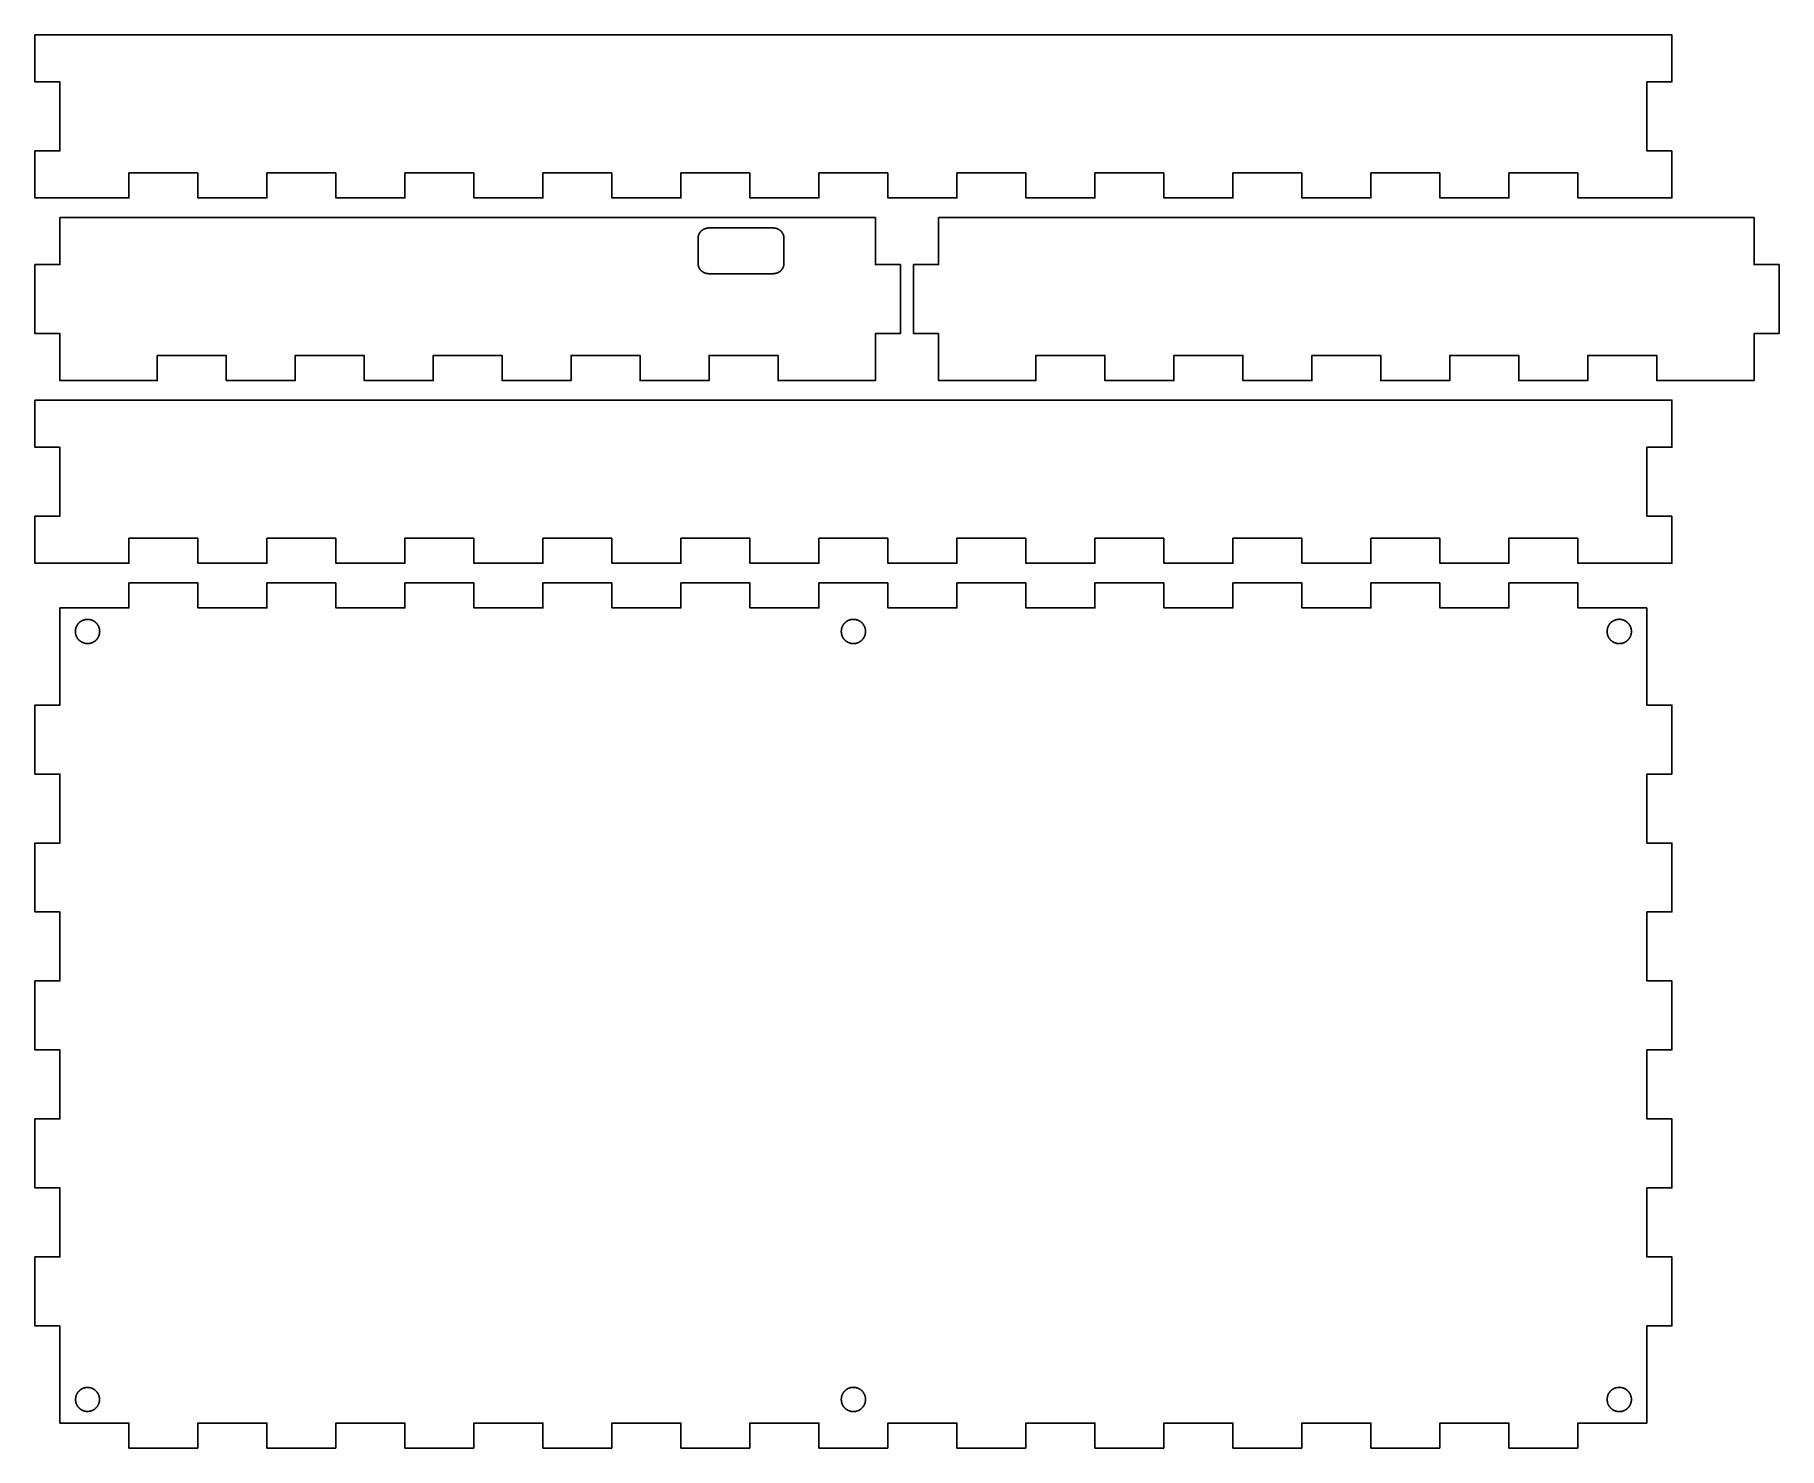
# Model space of a CAD drawing. Extents: x -49 to 229, y 25 to 250.
import ezdxf

# ---------------------------------------------------------------- set-up
doc = ezdxf.new("R2010")
doc.units = 0
doc.layers.add('Ebene_1', color=7, linetype='CONTINUOUS')

msp = doc.modelspace()

# ---------------------------------------------------------------- linework, layer by layer
at = {"layer": 'Ebene_1', "color": 1}
for points in [[(-49.431871, 250.015562), (-49.431871, 242.515577), (-45.431874, 242.515577), (-45.431874, 231.515551), (-49.431871, 231.515551)], [(211.568128, 231.515551), (207.568128, 231.515551), (207.568128, 242.515577), (211.568128, 242.515577), (211.568128, 250.015562), (-49.431871, 250.015562)], [(-49.431871, 231.515551), (-49.431871, 224.015566), (-34.431875, 224.015566), (-34.431875, 228.015563)], [(196.568129, 228.015563), (196.568129, 224.015566), (211.568128, 224.015566), (211.568128, 231.515551)], [(-34.431875, 228.015563), (-23.431876, 228.015563)], [(-23.431876, 228.015563), (-23.431876, 224.015566), (-12.431877, 224.015566), (-12.431877, 228.015563)], [(-12.431877, 228.015563), (-1.431877, 228.015563)], [(-1.431877, 228.015563), (-1.431877, 224.015566), (9.568122, 224.015566), (9.568122, 228.015563)], [(9.568122, 228.015563), (20.568132, 228.015563)], [(20.568132, 228.015563), (20.568132, 224.015566), (31.568131, 224.015566), (31.568131, 228.015563)], [(31.568131, 228.015563), (42.56813, 228.015563)], [(42.56813, 228.015563), (42.56813, 224.015566), (53.568129, 224.015566), (53.568129, 228.015563)], [(53.568129, 228.015563), (64.568128, 228.015563)], [(64.568128, 228.015563), (64.568128, 224.015566), (75.568127, 224.015566), (75.568127, 228.015563)], [(75.568127, 228.015563), (86.568127, 228.015563)], [(86.568127, 228.015563), (86.568127, 224.015566), (97.568126, 224.015566), (97.568126, 228.015563)], [(97.568126, 228.015563), (108.568125, 228.015563)], [(108.568125, 228.015563), (108.568125, 224.015566), (119.568124, 224.015566), (119.568124, 228.015563)], [(119.568124, 228.015563), (130.568123, 228.015563)], [(130.568123, 228.015563), (130.568123, 224.015566), (141.568122, 224.015566), (141.568122, 228.015563)], [(141.568122, 228.015563), (152.568129, 228.015563)], [(152.568129, 228.015563), (152.568129, 224.015566), (163.568129, 224.015566), (163.568129, 228.015563)], [(163.568129, 228.015563), (174.568128, 228.015563)], [(174.568128, 228.015563), (174.568128, 224.015566), (185.56813, 224.015566), (185.56813, 228.015563)], [(185.56813, 228.015563), (196.568129, 228.015563)], [(56.306834, 217.602923), (56.306834, 213.548025)], [(68.235833, 219.224131), (58.064432, 219.224131)], [(69.993433, 213.548025), (69.993433, 217.602923)], [(58.064432, 211.926843), (68.23583, 211.926843)], [(-49.431871, 191.765112), (-49.431871, 184.265127), (-45.431874, 184.265127), (-45.431874, 173.265101), (-49.431871, 173.265101)], [(211.568128, 173.265101), (207.568128, 173.265101), (207.568128, 184.265127), (211.568128, 184.265127), (211.568128, 191.765112), (-49.431871, 191.765112)], [(-49.431871, 173.265101), (-49.431871, 165.765116), (-34.431875, 165.765116), (-34.431875, 169.765114)], [(196.568129, 169.765114), (196.568129, 165.765116), (211.568128, 165.765116), (211.568128, 173.265101)], [(-34.431875, 169.765114), (-23.431876, 169.765114)], [(-23.431876, 169.765114), (-23.431876, 165.765116), (-12.431877, 165.765116), (-12.431877, 169.765114)], [(-12.431877, 169.765114), (-1.431877, 169.765114)], [(-1.431877, 169.765114), (-1.431877, 165.765116), (9.568122, 165.765116), (9.568122, 169.765114)], [(9.568122, 169.765114), (20.568132, 169.765114)], [(20.568132, 169.765114), (20.568132, 165.765116), (31.568131, 165.765116), (31.568131, 169.765114)], [(31.568131, 169.765114), (42.56813, 169.765114)], [(42.56813, 169.765114), (42.56813, 165.765116), (53.568129, 165.765116), (53.568129, 169.765114)], [(53.568129, 169.765114), (64.568128, 169.765114)], [(64.568128, 169.765114), (64.568128, 165.765116), (75.568127, 165.765116), (75.568127, 169.765114)], [(75.568127, 169.765114), (86.568127, 169.765114)], [(86.568127, 169.765114), (86.568127, 165.765116), (97.568126, 165.765116), (97.568126, 169.765114)], [(97.568126, 169.765114), (108.568125, 169.765114)], [(108.568125, 169.765114), (108.568125, 165.765116), (119.568124, 165.765116), (119.568124, 169.765114)], [(119.568124, 169.765114), (130.568123, 169.765114)], [(130.568123, 169.765114), (130.568123, 165.765116), (141.568122, 165.765116), (141.568122, 169.765114)], [(141.568122, 169.765114), (152.568129, 169.765114)], [(152.568129, 169.765114), (152.568129, 165.765116), (163.568129, 165.765116), (163.568129, 169.765114)], [(163.568129, 169.765114), (174.568128, 169.765114)], [(174.568128, 169.765114), (174.568128, 165.765116), (185.56813, 165.765116), (185.56813, 169.765114)], [(185.56813, 169.765114), (196.568129, 169.765114)], [(-45.431871, 158.6399), (-34.431872, 158.6399), (-34.431872, 162.6399)], [(-34.431872, 162.6399), (-23.431873, 162.6399)], [(-23.431873, 162.6399), (-23.431873, 158.6399), (-12.431874, 158.6399), (-12.431874, 162.6399)], [(-12.431874, 162.6399), (-1.431875, 162.6399)], [(-1.431875, 162.6399), (-1.431875, 158.6399), (9.568124, 158.6399), (9.568124, 162.6399)], [(9.568124, 162.6399), (20.568118, 162.6399)], [(20.568118, 162.6399), (20.568118, 158.6399), (31.568117, 158.6399), (31.568117, 162.6399)], [(31.568117, 162.6399), (42.568119, 162.6399)], [(42.568119, 162.6399), (42.568119, 158.6399), (53.568118, 158.6399), (53.568118, 162.6399)], [(53.568118, 162.6399), (64.568118, 162.6399)], [(64.568118, 162.6399), (64.568118, 158.6399), (75.568119, 158.6399), (75.568119, 162.6399)], [(75.568119, 162.6399), (86.568119, 162.6399)], [(86.568119, 162.6399), (86.568119, 158.6399), (97.568118, 158.6399), (97.568118, 162.6399)], [(97.568118, 162.6399), (108.56812, 162.6399)], [(108.56812, 162.6399), (108.56812, 158.6399), (119.568119, 158.6399), (119.568119, 162.6399)], [(119.568119, 162.6399), (130.568118, 162.6399)], [(130.568118, 162.6399), (130.568118, 158.6399), (141.56812, 158.6399), (141.56812, 162.6399)], [(141.56812, 162.6399), (152.568119, 162.6399)], [(152.568119, 162.6399), (152.568119, 158.6399), (163.568118, 158.6399), (163.568118, 162.6399)], [(163.568118, 162.6399), (174.568117, 162.6399)], [(174.568117, 162.6399), (174.568117, 158.6399), (185.568119, 158.6399), (185.568119, 162.6399)], [(185.568119, 162.6399), (196.568118, 162.6399)], [(196.568118, 162.6399), (196.568118, 158.6399), (207.568117, 158.6399)], [(-45.431871, 28.639898), (-45.431871, 44.139899), (-49.431869, 44.139899), (-49.431869, 55.139901), (-45.431871, 55.139901), (-45.431871, 66.1399), (-49.431869, 66.1399), (-49.431869, 77.139899), (-45.431871, 77.139899), (-45.431871, 88.139901), (-49.431869, 88.139901), (-49.431869, 99.1399), (-45.431871, 99.1399), (-45.431871, 110.139899), (-49.431869, 110.139899), (-49.431869, 121.139901), (-45.431871, 121.139901), (-45.431871, 132.1399), (-49.431869, 132.1399), (-49.431869, 143.1399), (-45.431871, 143.1399), (-45.431871, 154.1399), (-45.431871, 158.6399)], [(207.568117, 28.639898), (207.568117, 44.139899), (211.568117, 44.139899), (211.568117, 55.139901), (207.568117, 55.139901), (207.568117, 66.1399), (211.568117, 66.1399), (211.568117, 77.139899), (207.568117, 77.139899), (207.568117, 88.139901), (211.568117, 88.139901), (211.568117, 99.1399), (207.568117, 99.1399), (207.568117, 110.139899), (211.568117, 110.139899), (211.568117, 121.139901), (207.568117, 121.139901), (207.568117, 132.1399), (211.568117, 132.1399), (211.568117, 143.1399), (207.568117, 143.1399), (207.568117, 154.1399), (207.568117, 158.6399)], [(-41.960379, 153.17901), (-42.007078, 153.1996)], [(79.136015, 154.824984), (79.13102, 154.8752)], [(201.237038, 154.82491), (201.23172, 154.8752)], [(-42.946772, 32.350148), (-42.950371, 32.399799)], [(79.136015, 32.349558), (79.13102, 32.399799)], [(201.241649, 32.3496), (201.236519, 32.399799)], [(-45.431871, 28.639898), (-34.431872, 28.639898), (-34.431872, 24.639898)], [(-23.431873, 24.639898), (-23.431873, 28.639898), (-12.431874, 28.639898), (-12.431874, 24.639898)], [(-1.431875, 24.639898), (-1.431875, 28.639898), (9.568124, 28.639898), (9.568124, 24.639898)], [(20.568118, 24.639898), (20.568118, 28.639898), (31.568117, 28.639898), (31.568117, 24.639898)], [(42.568119, 24.639898), (42.568119, 28.639898), (53.568118, 28.639898), (53.568118, 24.639898)], [(64.568118, 24.639898), (64.568118, 28.639898), (75.568119, 28.639898), (75.568119, 24.639898)], [(86.568119, 24.639898), (86.568119, 28.639898), (97.568118, 28.639898), (97.568118, 24.639898)], [(108.56812, 24.639898), (108.56812, 28.639898), (119.568119, 28.639898), (119.568119, 24.639898)], [(130.568118, 24.639898), (130.568118, 28.639898), (141.56812, 28.639898), (141.56812, 24.639898)], [(152.568119, 24.639898), (152.568119, 28.639898), (163.568118, 28.639898), (163.568118, 24.639898)], [(174.568117, 24.639898), (174.568117, 28.639898), (185.568119, 28.639898), (185.568119, 24.639898)], [(196.568118, 24.639898), (196.568118, 28.639898), (207.568117, 28.639898)], [(-34.431872, 24.639898), (-23.431873, 24.639898)], [(-12.431874, 24.639898), (-1.431875, 24.639898)], [(9.568124, 24.639898), (20.568118, 24.639898)], [(31.568117, 24.639898), (42.568119, 24.639898)], [(53.568118, 24.639898), (64.568118, 24.639898)], [(75.568119, 24.639898), (86.568119, 24.639898)], [(97.568118, 24.639898), (108.56812, 24.639898)], [(119.568119, 24.639898), (130.568118, 24.639898)], [(141.56812, 24.639898), (152.568119, 24.639898)], [(163.568118, 24.639898), (174.568117, 24.639898)], [(185.568119, 24.639898), (196.568118, 24.639898)]]:
    msp.add_lwpolyline(points, dxfattribs=at)
for points in [[(-45.431871, 220.890345), (-45.431871, 213.390333), (-49.431871, 213.390333), (-49.431871, 202.390334), (-45.431871, 202.390334), (-45.431871, 194.890323), (-29.931871, 194.890323), (-29.931868, 198.89032), (-18.931866, 198.89032), (-18.931869, 194.890323), (-7.93187, 194.890323), (-7.931867, 198.89032), (3.068132, 198.89032), (3.068132, 194.890323), (14.068134, 194.890323), (14.068134, 198.89032), (25.068133, 198.89032), (25.068133, 194.890323), (36.068132, 194.890323), (36.068132, 198.89032), (47.068131, 198.89032), (47.068131, 194.890323), (58.068133, 194.890323), (58.068133, 198.89032), (69.068132, 198.89032), (69.068132, 194.890323), (80.068132, 194.890323), (84.568131, 194.890323), (84.568131, 202.390334), (88.568131, 202.390334), (88.568131, 213.390333), (84.568131, 213.390333), (84.568131, 220.890345)], [(224.657042, 220.890325), (224.657042, 213.390324), (228.657042, 213.390324), (228.657042, 202.390324), (224.657042, 202.390324), (224.657042, 194.890323), (209.157041, 194.890323), (209.157041, 198.890322), (198.15704, 198.890322), (198.15704, 194.890323), (187.15704, 194.890323), (187.15704, 198.890322), (176.157041, 198.890322), (176.157041, 194.890323), (165.157039, 194.890323), (165.157039, 198.890322), (154.15704, 198.890322), (154.15704, 194.890323), (143.157041, 194.890323), (143.157041, 198.890322), (132.157039, 198.890322), (132.157039, 194.890323), (121.15704, 194.890323), (121.15704, 198.890322), (110.157041, 198.890322), (110.157041, 194.890323), (99.157042, 194.890323), (94.65704, 194.890323), (94.65704, 202.390324), (90.65704, 202.390324), (90.65704, 213.390324), (94.65704, 213.390324), (94.65704, 220.890325)]]:
    msp.add_lwpolyline(points, close=True, dxfattribs=at)
for points, knots in [([(58.064432, 219.224131), (58.058728, 219.223954), (58.047301, 219.223599), (58.030236, 219.221898), (58.017172, 219.220411), (58.005552, 219.220339), (57.994158, 219.219659), (57.980244, 219.218108), (57.967693, 219.215925), (57.956295, 219.214958), (57.943583, 219.215646), (57.929813, 219.213029), (57.918409, 219.212418), (57.906798, 219.212218), (57.89388, 219.209865), (57.876822, 219.208973), (57.863778, 219.208102), (57.852322, 219.206343), (57.841044, 219.204872), (57.827126, 219.204244), (57.814692, 219.201914), (57.803416, 219.200594), (57.790809, 219.199953), (57.777133, 219.197493), (57.765847, 219.196141), (57.754376, 219.194881), (57.74158, 219.192672), (57.724772, 219.1904), (57.711972, 219.188251), (57.700603, 219.18642), (57.689461, 219.184525), (57.675879, 219.182061), (57.663557, 219.179678), (57.65246, 219.177551), (57.640111, 219.17529), (57.626623, 219.172323), (57.615592, 219.169934), (57.604418, 219.167469), (57.591907, 219.164519), (57.575587, 219.160533), (57.56317, 219.157135), (57.552136, 219.154244), (57.541369, 219.15134), (57.528184, 219.147806), (57.516283, 219.144227), (57.505547, 219.140973), (57.493662, 219.137257), (57.480626, 219.133101), (57.470002, 219.129632), (57.45919, 219.126061), (57.447024, 219.121939), (57.431185, 219.116394), (57.419112, 219.111993), (57.408424, 219.108028), (57.397951, 219.104073), (57.38514, 219.099242), (57.373649, 219.094481), (57.363284, 219.090334), (57.351716, 219.085885), (57.339157, 219.080526), (57.328869, 219.076089), (57.318467, 219.071466), (57.30671, 219.06639), (57.29148, 219.059501), (57.279876, 219.054097), (57.269618, 219.049242), (57.259559, 219.044462), (57.247223, 219.038745), (57.236188, 219.033183), (57.226249, 219.028167), (57.215228, 219.022488), (57.203128, 219.016188), (57.193277, 219.010953), (57.183256, 219.005576), (57.171983, 218.99945), (57.157341, 218.991292), (57.146151, 218.985044), (57.136288, 218.979436), (57.126649, 218.97389), (57.114837, 218.967119), (57.104295, 218.960601), (57.09476, 218.954782), (57.084129, 218.948359), (57.072642, 218.940964), (57.063205, 218.934973), (57.053645, 218.928887), (57.042986, 218.921918), (57.02916, 218.912708), (57.018651, 218.905567), (57.009332, 218.89923), (57.000209, 218.892913), (56.989125, 218.885108), (56.979206, 218.877796), (56.970275, 218.871266), (56.960288, 218.864061), (56.949542, 218.855807), (56.940706, 218.849109), (56.931764, 218.84232), (56.921859, 218.834517), (56.909003, 218.824273), (56.899173, 218.816399), (56.890559, 218.809248), (56.882094, 218.802191), (56.871704, 218.793642), (56.862559, 218.785537), (56.854261, 218.778305), (56.844982, 218.770363), (56.835154, 218.761264), (56.827039, 218.753965), (56.81876, 218.746556), (56.809641, 218.737954), (56.797794, 218.726662), (56.78878, 218.717989), (56.780853, 218.71024), (56.773112, 218.702574), (56.763603, 218.693222), (56.755331, 218.684351), (56.747766, 218.6765), (56.739221, 218.667946), (56.730291, 218.658086), (56.722928, 218.650059), (56.715478, 218.641839), (56.707195, 218.632514), (56.696441, 218.620335), (56.688292, 218.610958), (56.681148, 218.602554), (56.674146, 218.594263), (56.66553, 218.584178), (56.658037, 218.574735), (56.651237, 218.566268), (56.643618, 218.556893), (56.635613, 218.546285), (56.629014, 218.537644), (56.622355, 218.528847), (56.614911, 218.518926), (56.605303, 218.505897), (56.598033, 218.495868), (56.591687, 218.48689), (56.58548, 218.478058), (56.577865, 218.467261), (56.571191, 218.457272), (56.565159, 218.448303), (56.558446, 218.438387), (56.551342, 218.427299), (56.545523, 218.418226), (56.539659, 218.409011), (56.533188, 218.398598), (56.524835, 218.384983), (56.518561, 218.374485), (56.513028, 218.36515), (56.507646, 218.355928), (56.501096, 218.344644), (56.495452, 218.334224), (56.49029, 218.324916), (56.48441, 218.314665), (56.478447, 218.303092), (56.473524, 218.293625), (56.468603, 218.283992), (56.463106, 218.273168), (56.456121, 218.258959), (56.450857, 218.248031), (56.446254, 218.238302), (56.44178, 218.228702), (56.436293, 218.21698), (56.43169, 218.206152), (56.427492, 218.196451), (56.422766, 218.18572), (56.417989, 218.173732), (56.414066, 218.16393), (56.410153, 218.153954), (56.405741, 218.142758), (56.40026, 218.128046), (56.396182, 218.116736), (56.392687, 218.106666), (56.389306, 218.096774), (56.385145, 218.084665), (56.381741, 218.073526), (56.378617, 218.063523), (56.375031, 218.052468), (56.371721, 218.040114), (56.36892, 218.030017), (56.366115, 218.01969), (56.363071, 218.008033), (56.359243, 217.992772), (56.356493, 217.981066), (56.354149, 217.970651), (56.351905, 217.960423), (56.349137, 217.947885), (56.347015, 217.9364), (56.345016, 217.926099), (56.342672, 217.914697), (56.340633, 217.902065), (56.338859, 217.891731), (56.33706, 217.881201), (56.335334, 217.869259), (56.33295, 217.853665), (56.331171, 217.841727), (56.329747, 217.831123), (56.328353, 217.820724), (56.326564, 217.808029), (56.325246, 217.796448), (56.324011, 217.786014), (56.32259, 217.774432), (56.321352, 217.761658), (56.320226, 217.751227), (56.31905, 217.74055), (56.31792, 217.728489), (56.316374, 217.712759), (56.315333, 217.700721), (56.314277, 217.690035), (56.313307, 217.679534), (56.31226, 217.666673), (56.311285, 217.654995), (56.310387, 217.6445), (56.309805, 217.637922), (56.309464, 217.634065)], [0, 0, 0, 0, 0.017112, 0.034284, 0.051448, 0.056492, 0.069132, 0.085672, 0.098466, 0.107333, 0.119935, 0.136485, 0.149131, 0.154176, 0.171299, 0.188346, 0.205407, 0.210472, 0.223112, 0.239515, 0.252183, 0.261006, 0.273563, 0.290008, 0.302624, 0.307663, 0.324626, 0.341557, 0.358546, 0.363558, 0.376104, 0.392451, 0.404967, 0.413756, 0.426349, 0.442624, 0.455181, 0.460214, 0.47695, 0.493743, 0.51061, 0.515568, 0.527961, 0.544067, 0.556515, 0.56524, 0.577723, 0.593872, 0.606287, 0.611251, 0.62803, 0.644824, 0.661594, 0.666578, 0.679026, 0.695176, 0.707652, 0.716335, 0.72867, 0.74483, 0.757292, 0.762284, 0.778978, 0.795707, 0.812429, 0.81738, 0.829755, 0.845838, 0.858166, 0.866825, 0.879237, 0.89536, 0.90775, 0.912703, 0.929478, 0.946238, 0.962988, 0.967925, 0.980276, 0.996349, 1.008768, 1.017456, 1.02986, 1.046028, 1.058437, 1.063395, 1.080026, 1.09664, 1.113234, 1.118142, 1.130448, 1.146524, 1.15881, 1.167415, 1.179714, 1.195751, 1.208062, 1.21298, 1.22943, 1.245888, 1.262295, 1.267212, 1.279475, 1.295359, 1.30757, 1.316132, 1.328383, 1.344206, 1.356305, 1.361127, 1.377536, 1.393908, 1.410228, 1.415064, 1.427163, 1.442913, 1.455066, 1.463546, 1.475622, 1.491332, 1.503446, 1.508299, 1.524612, 1.540864, 1.557042, 1.56188, 1.573953, 1.589598, 1.601669, 1.610115, 1.622176, 1.63791, 1.649977, 1.654795, 1.671009, 1.687186, 1.703362, 1.708167, 1.720169, 1.735748, 1.7478, 1.756207, 1.768176, 1.783721, 1.79571, 1.800512, 1.81649, 1.832487, 1.848432, 1.853178, 1.865042, 1.880467, 1.892314, 1.900592, 1.912397, 1.927762, 1.939642, 1.944409, 1.960212, 1.976063, 1.991907, 1.9966, 2.008353, 2.023679, 2.035424, 2.043646, 2.055391, 2.0706, 2.082353, 2.087067, 2.102748, 2.118454, 2.134165, 2.138814, 2.150433, 2.165524, 2.177222, 2.185373, 2.196964, 2.212082, 2.223733, 2.228399, 2.244187, 2.259874, 2.275599, 2.28026, 2.291901, 2.307012, 2.318774, 2.326936, 2.338494, 2.35369, 2.365316, 2.369951, 2.385736, 2.40151, 2.417279, 2.421945, 2.433607, 2.448755, 2.460403, 2.468574, 2.480274, 2.495408, 2.507075, 2.511749, 2.527632, 2.543416, 2.559164, 2.563881, 2.575629, 2.590801, 2.602592, 2.610784, 2.622402, 2.622402, 2.622402, 2.622402]), ([(69.993433, 217.602923), (69.992991, 217.608153), (69.992105, 217.618639), (69.990787, 217.634374), (69.989745, 217.646442), (69.988849, 217.657154), (69.987962, 217.667659), (69.986815, 217.680511), (69.985873, 217.692195), (69.984902, 217.70269), (69.9837, 217.714299), (69.982429, 217.727094), (69.981402, 217.737598), (69.980394, 217.748284), (69.979102, 217.760284), (69.977391, 217.77595), (69.97596, 217.787938), (69.974694, 217.798563), (69.973423, 217.80897), (69.971902, 217.821701), (69.970299, 217.83325), (69.968868, 217.843647), (69.967309, 217.855218), (69.965273, 217.867908), (69.963643, 217.878306), (69.961944, 217.888879), (69.960052, 217.900776), (69.957217, 217.916235), (69.954915, 217.928044), (69.952889, 217.938548), (69.950832, 217.94885), (69.948352, 217.961435), (69.945697, 217.972775), (69.943358, 217.983005), (69.940841, 217.994355), (69.937571, 218.006722), (69.934973, 218.016856), (69.932306, 218.027191), (69.929025, 218.038772), (69.924672, 218.053875), (69.921231, 218.065422), (69.918018, 218.075612), (69.914821, 218.085579), (69.910982, 218.097786), (69.906975, 218.1087), (69.903476, 218.118569), (69.899704, 218.129543), (69.895052, 218.141434), (69.891329, 218.1512), (69.887483, 218.161219), (69.882952, 218.172479), (69.876864, 218.187138), (69.872103, 218.198311), (69.867805, 218.20819), (69.863539, 218.217857), (69.858386, 218.229694), (69.853264, 218.24025), (69.848736, 218.249786), (69.843748, 218.260421), (69.837936, 218.271966), (69.833141, 218.281391), (69.82815, 218.290988), (69.822571, 218.301876), (69.815056, 218.315996), (69.80922, 218.326748), (69.80397, 218.336242), (69.798769, 218.345527), (69.792342, 218.356835), (69.786316, 218.367008), (69.780884, 218.376172), (69.774827, 218.386368), (69.767988, 218.397479), (69.762324, 218.406529), (69.756457, 218.415741), (69.749883, 218.42621), (69.74102, 218.439766), (69.73413, 218.450075), (69.728006, 218.459219), (69.721959, 218.468131), (69.714517, 218.479006), (69.707542, 218.488756), (69.701274, 218.497571), (69.694396, 218.507404), (69.686425, 218.517923), (69.679963, 218.526568), (69.673323, 218.535393), (69.665705, 218.545267), (69.655733, 218.558113), (69.647904, 218.56777), (69.640984, 218.576345), (69.634133, 218.584739), (69.625705, 218.594956), (69.617929, 218.604133), (69.610901, 218.612336), (69.603037, 218.621396), (69.594275, 218.631292), (69.587065, 218.639394), (69.579681, 218.647677), (69.571198, 218.656888), (69.560035, 218.668826), (69.551375, 218.677852), (69.543671, 218.685873), (69.536036, 218.693724), (69.526766, 218.703338), (69.518024, 218.711717), (69.510258, 218.719306), (69.50165, 218.727818), (69.491925, 218.736946), (69.48395, 218.74443), (69.475805, 218.752024), (69.466474, 218.760447), (69.454176, 218.771374), (69.444751, 218.779755), (69.436267, 218.78708), (69.427918, 218.794248), (69.417656, 218.802945), (69.408265, 218.810757), (69.399796, 218.817722), (69.390358, 218.82543), (69.379812, 218.833735), (69.371125, 218.840503), (69.362226, 218.847356), (69.352133, 218.855052), (69.33886, 218.865031), (69.32856, 218.872501), (69.319442, 218.879143), (69.310451, 218.885592), (69.299477, 218.893481), (69.289245, 218.900285), (69.280112, 218.906547), (69.270049, 218.913655), (69.258715, 218.921067), (69.249475, 218.927143), (69.239999, 218.933317), (69.229165, 218.940141), (69.215, 218.949071), (69.204055, 218.955741), (69.194335, 218.961645), (69.184742, 218.967389), (69.173042, 218.974404), (69.162218, 218.980435), (69.152549, 218.985989), (69.141866, 218.992343), (69.129841, 218.998858), (69.120041, 219.004236), (69.110047, 219.009662), (69.098723, 219.015656), (69.083864, 219.023367), (69.072534, 219.029344), (69.062333, 219.034351), (69.05233, 219.039283), (69.040153, 219.045403), (69.028923, 219.050643), (69.018823, 219.055405), (69.007634, 219.060741), (68.995168, 219.066221), (68.984998, 219.070713), (68.974564, 219.075238), (68.962805, 219.080441), (68.94727, 219.086887), (68.935366, 219.091759), (68.924804, 219.096039), (68.914424, 219.100149), (68.901673, 219.104999), (68.890032, 219.109299), (68.87953, 219.113171), (68.867883, 219.117534), (68.854938, 219.121935), (68.844367, 219.125538), (68.833577, 219.129155), (68.821375, 219.133129), (68.805383, 219.138188), (68.793054, 219.141814), (68.782146, 219.145197), (68.771387, 219.148398), (68.758248, 219.152263), (68.746196, 219.155318), (68.735393, 219.158218), (68.723444, 219.161694), (68.710083, 219.164691), (68.699185, 219.167255), (68.688021, 219.169801), (68.67537, 219.172564), (68.65879, 219.176027), (68.646108, 219.178772), (68.634781, 219.180902), (68.623643, 219.182993), (68.610089, 219.185757), (68.597663, 219.187587), (68.586531, 219.189446), (68.57417, 219.191701), (68.560479, 219.19364), (68.549277, 219.19521), (68.537839, 219.196653), (68.524976, 219.198685), (68.508056, 219.200751), (68.495066, 219.202162), (68.483603, 219.203899), (68.472359, 219.20543), (68.458461, 219.206311), (68.446005, 219.208602), (68.434654, 219.209769), (68.422006, 219.209919), (68.408294, 219.21224), (68.396957, 219.212909), (68.385359, 219.213104), (68.372412, 219.215446), (68.355297, 219.216287), (68.342168, 219.216687), (68.330658, 219.218421), (68.319295, 219.219502), (68.305368, 219.220127), (68.292693, 219.21985), (68.281259, 219.220767), (68.274118, 219.221934), (68.269903, 219.222623)], [0, 0, 0, 0, 0.015745, 0.031572, 0.04737, 0.052082, 0.063821, 0.078998, 0.090789, 0.098986, 0.110618, 0.125801, 0.137559, 0.142282, 0.158001, 0.173766, 0.189561, 0.194219, 0.205866, 0.221013, 0.232681, 0.240845, 0.252501, 0.267705, 0.279399, 0.284077, 0.299831, 0.315536, 0.331226, 0.335925, 0.347628, 0.362743, 0.374401, 0.382563, 0.394226, 0.409276, 0.420932, 0.425612, 0.441296, 0.45704, 0.472766, 0.47744, 0.489093, 0.504169, 0.515821, 0.523966, 0.535584, 0.550628, 0.562267, 0.566939, 0.582821, 0.598679, 0.614558, 0.619256, 0.630998, 0.646258, 0.65798, 0.666191, 0.677928, 0.693221, 0.704961, 0.709652, 0.725674, 0.741662, 0.757637, 0.762374, 0.774207, 0.789566, 0.801392, 0.809678, 0.821525, 0.83697, 0.848819, 0.853551, 0.869737, 0.885904, 0.902136, 0.906937, 0.918918, 0.934449, 0.946467, 0.95488, 0.966898, 0.982463, 0.994468, 0.999277, 1.015596, 1.031882, 1.048063, 1.052888, 1.064937, 1.080569, 1.092621, 1.101023, 1.112975, 1.12861, 1.140676, 1.145512, 1.161898, 1.178241, 1.194543, 1.199424, 1.211605, 1.227399, 1.239483, 1.247928, 1.259974, 1.275799, 1.287938, 1.292786, 1.309206, 1.325647, 1.342141, 1.34704, 1.359274, 1.375153, 1.387393, 1.395921, 1.408048, 1.42395, 1.436189, 1.441086, 1.457645, 1.474266, 1.490901, 1.495816, 1.508108, 1.524097, 1.536354, 1.544967, 1.557319, 1.57331, 1.585589, 1.590496, 1.607242, 1.624, 1.640727, 1.645695, 1.658117, 1.674271, 1.686615, 1.695288, 1.707722, 1.723903, 1.736308, 1.741261, 1.758017, 1.774745, 1.791485, 1.796442, 1.808834, 1.824943, 1.837325, 1.84601, 1.858443, 1.87451, 1.886859, 1.891795, 1.908629, 1.925432, 1.942252, 1.947215, 1.959621, 1.975743, 1.988143, 1.996849, 2.009324, 2.025452, 2.037863, 2.042828, 2.059591, 2.076362, 2.093145, 2.098143, 2.110624, 2.126821, 2.139222, 2.147922, 2.160378, 2.176542, 2.188986, 2.193967, 2.210893, 2.227832, 2.244781, 2.249817, 2.262408, 2.27878, 2.291303, 2.300081, 2.312638, 2.328995, 2.341555, 2.346574, 2.363581, 2.380615, 2.397708, 2.402771, 2.415394, 2.431744, 2.444486, 2.453346, 2.465949, 2.482365, 2.494956, 2.49999, 2.517141, 2.534252, 2.551381, 2.556471, 2.569156, 2.585606, 2.598267, 2.60716, 2.619969, 2.619969, 2.619969, 2.619969]), ([(56.306834, 213.548025), (56.307273, 213.542757), (56.30815, 213.532247), (56.309475, 213.516489), (56.310404, 213.504446), (56.311316, 213.493773), (56.312228, 213.483271), (56.313243, 213.470442), (56.314499, 213.458809), (56.315469, 213.44834), (56.316375, 213.436639), (56.317742, 213.423805), (56.318754, 213.413308), (56.319777, 213.402669), (56.321056, 213.390688), (56.322772, 213.375013), (56.3242, 213.363015), (56.325468, 213.352376), (56.32674, 213.341943), (56.328256, 213.329186), (56.32986, 213.317617), (56.33132, 213.307218), (56.332992, 213.29567), (56.334963, 213.282997), (56.336567, 213.272635), (56.338184, 213.262072), (56.340297, 213.250209), (56.343001, 213.234693), (56.345221, 213.222862), (56.34728, 213.212393), (56.349343, 213.202127), (56.351802, 213.189552), (56.354465, 213.1782), (56.356802, 213.167969), (56.359336, 213.156573), (56.362591, 213.14415), (56.365241, 213.133984), (56.368, 213.123696), (56.371139, 213.112116), (56.375506, 213.097051), (56.379065, 213.085562), (56.38221, 213.075358), (56.385381, 213.065382), (56.389322, 213.053215), (56.393214, 213.042268), (56.396683, 213.0324), (56.400481, 213.021395), (56.405099, 213.009455), (56.408881, 212.999689), (56.412836, 212.989734), (56.417275, 212.97845), (56.423315, 212.963785), (56.428061, 212.952621), (56.432362, 212.942756), (56.436649, 212.933082), (56.441891, 212.921269), (56.447004, 212.910696), (56.451508, 212.901139), (56.456366, 212.890425), (56.462284, 212.878924), (56.46704, 212.869485), (56.471958, 212.859868), (56.477568, 212.849021), (56.485087, 212.83493), (56.490903, 212.824181), (56.496201, 212.814705), (56.501434, 212.805411), (56.507753, 212.794007), (56.513894, 212.783877), (56.519324, 212.774713), (56.52528, 212.76447), (56.532187, 212.753429), (56.537833, 212.744396), (56.543684, 212.735189), (56.55027, 212.724717), (56.559132, 212.71117), (56.566017, 212.700877), (56.572136, 212.691753), (56.578207, 212.682832), (56.585728, 212.671989), (56.592697, 212.662216), (56.598975, 212.653402), (56.605874, 212.643577), (56.613842, 212.633051), (56.620303, 212.624406), (56.626928, 212.615607), (56.634479, 212.605734), (56.644515, 212.59293), (56.652225, 212.583131), (56.659188, 212.574526), (56.666039, 212.566132), (56.674455, 212.555882), (56.682325, 212.546738), (56.689362, 212.538455), (56.697035, 212.529167), (56.705961, 212.519406), (56.713188, 212.511377), (56.720642, 212.503219), (56.729041, 212.493961), (56.740214, 212.482006), (56.74885, 212.472953), (56.756581, 212.46499), (56.764208, 212.457165), (56.773366, 212.447446), (56.782149, 212.43907), (56.789934, 212.431474), (56.798595, 212.423013), (56.808254, 212.413826), (56.816217, 212.406356), (56.824369, 212.398756), (56.833747, 212.390362), (56.846041, 212.379385), (56.855509, 212.371035), (56.863964, 212.363678), (56.872289, 212.356524), (56.882438, 212.347781), (56.891942, 212.340168), (56.900443, 212.3332), (56.909831, 212.325336), (56.92044, 212.317049), (56.929078, 212.310264), (56.937964, 212.303363), (56.948036, 212.295597), (56.961374, 212.28568), (56.971611, 212.278168), (56.980718, 212.271542), (56.989698, 212.265078), (57.000748, 212.257241), (57.010873, 212.250222), (57.020006, 212.24396), (57.030181, 212.237061), (57.041463, 212.229597), (57.050746, 212.223536), (57.060245, 212.217395), (57.071024, 212.210515), (57.08518, 212.201599), (57.096093, 212.194853), (57.105845, 212.188966), (57.115441, 212.183227), (57.127124, 212.176191), (57.137948, 212.170164), (57.147647, 212.164606), (57.158373, 212.158297), (57.17038, 212.151726), (57.180188, 212.146361), (57.190195, 212.140965), (57.201485, 212.134932), (57.216343, 212.127217), (57.227706, 212.121284), (57.237897, 212.116246), (57.247897, 212.111305), (57.260097, 212.105214), (57.271329, 212.099965), (57.281397, 212.095208), (57.292553, 212.089829), (57.305045, 212.08439), (57.315245, 212.079896), (57.325666, 212.07537), (57.337461, 212.070324), (57.352922, 212.063784), (57.364768, 212.058785), (57.375397, 212.054649), (57.385816, 212.050553), (57.398449, 212.045253), (57.41018, 212.041064), (57.420677, 212.037175), (57.432293, 212.03279), (57.445221, 212.028406), (57.455792, 212.024802), (57.466603, 212.021175), (57.478843, 212.017216), (57.494872, 212.012172), (57.507175, 212.008479), (57.518089, 212.005234), (57.52883, 212.002088), (57.541898, 211.998047), (57.553965, 211.995018), (57.564795, 211.992187), (57.576821, 211.988998), (57.590136, 211.985898), (57.601005, 211.983351), (57.612147, 211.980795), (57.624799, 211.977992), (57.641385, 211.974394), (57.654126, 211.971845), (57.665437, 211.969711), (57.676531, 211.96765), (57.690117, 211.965233), (57.702478, 211.963073), (57.713612, 211.961223), (57.726011, 211.959248), (57.739676, 211.95721), (57.750882, 211.955661), (57.762342, 211.954211), (57.775229, 211.952189), (57.792149, 211.950126), (57.805113, 211.948692), (57.816563, 211.946984), (57.827839, 211.945491), (57.841761, 211.944881), (57.854194, 211.942521), (57.865512, 211.941365), (57.878171, 211.941221), (57.891889, 211.93885), (57.903224, 211.938071), (57.914815, 211.937692), (57.927759, 211.935386), (57.944896, 211.934817), (57.957936, 211.933543), (57.969558, 211.933429), (57.981002, 211.932965), (57.9948, 211.930386), (58.007522, 211.931074), (58.018916, 211.930083), (58.026044, 211.928928), (58.030253, 211.928246)], [0, 0, 0, 0, 0.015858, 0.031639, 0.047441, 0.052094, 0.063775, 0.079068, 0.090697, 0.098874, 0.110609, 0.125902, 0.13759, 0.142247, 0.157967, 0.173738, 0.189552, 0.194213, 0.205881, 0.221083, 0.232752, 0.240919, 0.252585, 0.267759, 0.279395, 0.284041, 0.299818, 0.31554, 0.331292, 0.335929, 0.347548, 0.362705, 0.374363, 0.382526, 0.394188, 0.409386, 0.421046, 0.425704, 0.441342, 0.457037, 0.472757, 0.477425, 0.48907, 0.504161, 0.515788, 0.523924, 0.535541, 0.55071, 0.562325, 0.566959, 0.582847, 0.598702, 0.614538, 0.619237, 0.63099, 0.646281, 0.658004, 0.666221, 0.677978, 0.693288, 0.705012, 0.709689, 0.725693, 0.741647, 0.757604, 0.762355, 0.774217, 0.789602, 0.801464, 0.809749, 0.82156, 0.837007, 0.848814, 0.853519, 0.869734, 0.885924, 0.902082, 0.906885, 0.918881, 0.934455, 0.946473, 0.95489, 0.966919, 0.982484, 0.994489, 0.999299, 1.015528, 1.031774, 1.048106, 1.052932, 1.064981, 1.080612, 1.092717, 1.101171, 1.113219, 1.128852, 1.140842, 1.14563, 1.162002, 1.178343, 1.194717, 1.199536, 1.21164, 1.227499, 1.239585, 1.248045, 1.260131, 1.275907, 1.288035, 1.292885, 1.309344, 1.32579, 1.342331, 1.347213, 1.359414, 1.375263, 1.387393, 1.395942, 1.408239, 1.424129, 1.436323, 1.441194, 1.45788, 1.474476, 1.491056, 1.495971, 1.508263, 1.524252, 1.536609, 1.545222, 1.557474, 1.573487, 1.585805, 1.590733, 1.60742, 1.624169, 1.640923, 1.645906, 1.658344, 1.674467, 1.686815, 1.695509, 1.708002, 1.724142, 1.736569, 1.741542, 1.758248, 1.774972, 1.791766, 1.796703, 1.809075, 1.825229, 1.837607, 1.846268, 1.858635, 1.874758, 1.887134, 1.892078, 1.908841, 1.925622, 1.94244, 1.947407, 1.959838, 1.976027, 1.988494, 1.9972, 2.009611, 2.025739, 2.03815, 2.043115, 2.059947, 2.076742, 2.093527, 2.098482, 2.110899, 2.127106, 2.139508, 2.148215, 2.16069, 2.176828, 2.189225, 2.19418, 2.211124, 2.228101, 2.245094, 2.250102, 2.262631, 2.278947, 2.291499, 2.300277, 2.312807, 2.329164, 2.341724, 2.346743, 2.363819, 2.380851, 2.397875, 2.402939, 2.415581, 2.431986, 2.444654, 2.453488, 2.466088, 2.48256, 2.495138, 2.500152, 2.517337, 2.534429, 2.55154, 2.556606, 2.569289, 2.585864, 2.59847, 2.607337, 2.620127, 2.620127, 2.620127, 2.620127]), ([(68.235833, 211.926843), (68.241512, 211.92702), (68.252906, 211.927376), (68.269936, 211.929081), (68.282997, 211.930554), (68.294626, 211.930651), (68.306036, 211.931121), (68.319821, 211.9337), (68.332545, 211.933016), (68.343977, 211.933983), (68.356535, 211.936154), (68.370447, 211.937756), (68.381836, 211.938574), (68.393455, 211.938742), (68.406349, 211.94116), (68.423364, 211.942179), (68.436394, 211.942871), (68.447837, 211.944622), (68.459116, 211.946044), (68.473046, 211.94642), (68.485471, 211.948803), (68.496748, 211.950113), (68.509355, 211.950758), (68.523031, 211.953217), (68.534316, 211.954569), (68.545795, 211.95583), (68.558607, 211.958032), (68.575411, 211.960327), (68.58822, 211.9624), (68.599554, 211.964387), (68.610685, 211.96634), (68.624317, 211.968626), (68.636652, 211.971031), (68.647751, 211.973152), (68.660091, 211.975426), (68.673568, 211.978429), (68.684594, 211.980926), (68.695748, 211.983586), (68.708305, 211.986406), (68.724598, 211.99041), (68.737036, 211.993563), (68.748039, 211.996488), (68.758853, 211.999436), (68.772031, 212.003193), (68.783973, 212.006747), (68.794703, 212.009931), (68.806643, 212.013383), (68.819633, 212.017626), (68.830263, 212.021077), (68.841067, 212.024647), (68.853219, 212.028768), (68.869049, 212.034334), (68.881134, 212.038699), (68.891812, 212.042689), (68.902287, 212.046636), (68.915045, 212.051504), (68.926591, 212.056048), (68.936954, 212.060201), (68.948502, 212.06484), (68.961043, 212.07031), (68.971313, 212.074711), (68.981741, 212.079213), (68.993476, 212.084318), (69.008708, 212.091205), (69.0203, 212.096622), (69.030579, 212.101479), (69.04066, 212.1063), (69.05291, 212.112267), (69.063988, 212.11779), (69.073954, 212.122819), (69.085015, 212.128451), (69.097102, 212.134806), (69.106958, 212.140028), (69.116996, 212.145378), (69.128241, 212.151541), (69.142869, 212.159665), (69.154023, 212.165942), (69.163884, 212.17154), (69.173551, 212.177095), (69.185414, 212.183837), (69.195969, 212.190374), (69.205504, 212.196192), (69.216128, 212.202611), (69.227591, 212.210004), (69.236994, 212.215998), (69.246517, 212.222104), (69.257185, 212.229048), (69.270996, 212.23829), (69.281548, 212.245396), (69.290813, 212.251856), (69.299907, 212.258215), (69.311076, 212.265882), (69.320961, 212.273217), (69.32993, 212.279739), (69.339931, 212.286918), (69.350742, 212.295067), (69.359518, 212.301804), (69.368361, 212.308731), (69.378333, 212.316472), (69.391204, 212.326748), (69.401044, 212.334624), (69.409688, 212.341703), (69.418149, 212.348723), (69.428423, 212.357417), (69.437651, 212.365475), (69.44595, 212.372706), (69.455146, 212.38071), (69.46513, 212.389633), (69.473238, 212.39698), (69.481457, 212.404481), (69.490566, 212.413078), (69.50238, 212.424361), (69.511393, 212.433016), (69.519312, 212.440762), (69.527069, 212.448414), (69.536485, 212.457818), (69.544943, 212.466474), (69.55251, 212.474324), (69.560868, 212.483104), (69.569922, 212.492888), (69.577265, 212.500934), (69.584649, 212.509159), (69.593091, 212.518295), (69.603824, 212.530535), (69.611944, 212.54001), (69.619081, 212.548476), (69.62604, 212.556773), (69.634633, 212.566856), (69.642124, 212.576293), (69.648928, 212.584756), (69.656491, 212.59412), (69.664603, 212.604579), (69.671218, 212.613148), (69.67793, 212.621885), (69.685291, 212.631859), (69.69491, 212.64488), (69.70223, 212.654885), (69.70858, 212.663873), (69.714782, 212.672708), (69.722416, 212.683474), (69.728994, 212.693491), (69.734993, 212.702415), (69.741752, 212.712269), (69.748866, 212.723353), (69.754687, 212.732467), (69.760502, 212.741741), (69.767075, 212.752098), (69.775404, 212.765759), (69.781738, 212.77624), (69.787221, 212.785608), (69.792568, 212.7948), (69.799118, 212.806053), (69.804839, 212.816426), (69.810005, 212.825757), (69.815762, 212.836082), (69.82177, 212.847616), (69.826689, 212.857059), (69.831623, 212.866679), (69.837196, 212.877486), (69.844209, 212.891735), (69.849451, 212.90271), (69.85406, 212.912448), (69.85851, 212.922011), (69.863956, 212.933706), (69.86855, 212.944504), (69.872751, 212.954205), (69.877466, 212.964958), (69.882336, 212.97694), (69.886275, 212.986777), (69.89019, 212.996769), (69.894515, 213.007997), (69.899985, 213.022699), (69.904051, 213.034009), (69.907571, 213.044074), (69.91097, 213.053979), (69.915238, 213.066065), (69.918526, 213.077243), (69.921625, 213.087243), (69.925194, 213.098296), (69.928581, 213.110606), (69.931373, 213.120672), (69.934135, 213.130951), (69.937231, 213.142579), (69.941009, 213.157853), (69.943775, 213.169588), (69.946119, 213.180018), (69.94837, 213.190279), (69.951094, 213.202801), (69.953268, 213.214242), (69.955269, 213.224543), (69.957556, 213.236017), (69.959701, 213.24869), (69.961447, 213.25903), (69.96318, 213.269559), (69.964959, 213.281467), (69.967388, 213.29702), (69.969094, 213.308943), (69.970523, 213.319545), (69.971916, 213.32998), (69.973698, 213.342709), (69.975022, 213.354315), (69.976256, 213.364748), (69.977677, 213.37633), (69.978915, 213.389105), (69.980042, 213.399536), (69.98121, 213.410172), (69.982369, 213.422208), (69.983881, 213.437944), (69.985099, 213.449989), (69.985999, 213.460669), (69.986918, 213.471166), (69.98813, 213.483967), (69.989092, 213.495626), (69.989979, 213.506129), (69.990531, 213.512775), (69.990856, 213.516698)], [0, 0, 0, 0, 0.017039, 0.034186, 0.051345, 0.056407, 0.069064, 0.085569, 0.098231, 0.107124, 0.119932, 0.136448, 0.149113, 0.154176, 0.17128, 0.188282, 0.205306, 0.21037, 0.223003, 0.239392, 0.25206, 0.260884, 0.27344, 0.289885, 0.302501, 0.307541, 0.324525, 0.341478, 0.358423, 0.363445, 0.376, 0.392325, 0.40491, 0.413699, 0.426226, 0.442549, 0.455115, 0.460145, 0.476947, 0.493722, 0.510476, 0.51544, 0.527877, 0.544103, 0.556548, 0.565254, 0.577682, 0.593832, 0.606246, 0.611211, 0.627969, 0.644741, 0.661551, 0.666513, 0.678938, 0.695133, 0.707477, 0.716161, 0.728627, 0.744809, 0.757203, 0.762148, 0.778885, 0.795594, 0.812295, 0.817272, 0.829698, 0.845818, 0.85815, 0.866832, 0.879307, 0.895388, 0.907797, 0.912771, 0.929512, 0.946265, 0.962968, 0.967909, 0.980283, 0.996418, 1.008837, 1.017524, 1.029927, 1.046074, 1.058443, 1.063379, 1.080011, 1.096629, 1.113233, 1.118175, 1.130514, 1.146522, 1.158811, 1.167437, 1.179793, 1.19574, 1.20805, 1.212984, 1.229438, 1.245921, 1.262393, 1.267251, 1.279438, 1.295376, 1.307627, 1.316189, 1.3284, 1.344199, 1.356358, 1.361223, 1.377581, 1.393934, 1.410232, 1.415068, 1.427168, 1.442917, 1.454993, 1.463473, 1.475626, 1.49136, 1.503463, 1.508304, 1.52452, 1.540779, 1.557136, 1.561956, 1.573997, 1.589624, 1.601695, 1.610141, 1.622201, 1.637805, 1.649848, 1.654675, 1.670858, 1.687035, 1.703242, 1.708047, 1.720048, 1.735627, 1.747634, 1.755997, 1.767887, 1.783479, 1.795507, 1.800327, 1.816318, 1.832308, 1.848325, 1.853054, 1.864873, 1.880228, 1.892112, 1.900409, 1.912228, 1.927574, 1.939421, 1.944169, 1.96001, 1.975897, 1.99181, 1.996498, 2.008218, 2.023453, 2.035198, 2.043419, 2.055165, 2.070421, 2.082219, 2.086954, 2.102614, 2.118316, 2.134014, 2.138668, 2.150304, 2.165433, 2.177108, 2.185251, 2.196841, 2.211947, 2.223546, 2.228181, 2.243878, 2.259646, 2.275382, 2.280046, 2.291715, 2.306899, 2.318488, 2.326649, 2.33838, 2.353585, 2.365207, 2.369838, 2.385599, 2.401326, 2.417061, 2.421731, 2.43342, 2.448642, 2.46029, 2.468461, 2.480161, 2.495295, 2.506962, 2.511636, 2.527396, 2.543236, 2.559061, 2.563713, 2.57539, 2.590671, 2.602287, 2.610485, 2.622294, 2.622294, 2.622294, 2.622294]), ([(-42.007078, 153.1996), (-42.013928, 153.204528), (-42.027602, 153.214366), (-42.048036, 153.229216), (-42.063697, 153.24051), (-42.07754, 153.250584), (-42.091111, 153.260476), (-42.107706, 153.272598), (-42.122755, 153.28369), (-42.13629, 153.293693), (-42.151309, 153.304781), (-42.167693, 153.317158), (-42.181127, 153.327256), (-42.194796, 153.337531), (-42.21007, 153.3492), (-42.229894, 153.364571), (-42.244955, 153.376438), (-42.258273, 153.387), (-42.271305, 153.397404), (-42.287308, 153.410061), (-42.301551, 153.421973), (-42.314419, 153.432672), (-42.328736, 153.444519), (-42.344138, 153.457927), (-42.35673, 153.468873), (-42.36949, 153.480052), (-42.383743, 153.492746), (-42.40211, 153.509578), (-42.415947, 153.522667), (-42.428168, 153.534323), (-42.440095, 153.545861), (-42.454794, 153.559833), (-42.46743, 153.573262), (-42.478967, 153.585192), (-42.491965, 153.598309), (-42.505518, 153.613433), (-42.516643, 153.625744), (-42.527841, 153.638302), (-42.540227, 153.652571), (-42.556031, 153.671498), (-42.567888, 153.686163), (-42.578292, 153.699255), (-42.588407, 153.712175), (-42.600833, 153.727962), (-42.611464, 153.742828), (-42.621129, 153.756128), (-42.631979, 153.770812), (-42.643141, 153.787514), (-42.652321, 153.801159), (-42.661601, 153.815144), (-42.671854, 153.831104), (-42.68513, 153.85206), (-42.69502, 153.868287), (-42.70362, 153.882788), (-42.712003, 153.897085), (-42.722344, 153.914506), (-42.731046, 153.930739), (-42.738982, 153.945273), (-42.747938, 153.961352), (-42.756966, 153.979474), (-42.764468, 153.994237), (-42.772067, 154.009338), (-42.780397, 154.026495), (-42.790998, 154.04903), (-42.798894, 154.066362), (-42.805679, 154.081838), (-42.812288, 154.097073), (-42.820519, 154.115648), (-42.827222, 154.132863), (-42.833403, 154.148293), (-42.840369, 154.165386), (-42.847422, 154.184407), (-42.853104, 154.199993), (-42.858771, 154.216005), (-42.8652, 154.234147), (-42.873299, 154.257993), (-42.879076, 154.27638), (-42.884254, 154.292666), (-42.889202, 154.308696), (-42.895332, 154.328271), (-42.900069, 154.346314), (-42.904568, 154.362513), (-42.909813, 154.380449), (-42.914696, 154.400409), (-42.918733, 154.416714), (-42.92273, 154.43333), (-42.927045, 154.452079), (-42.932391, 154.476621), (-42.936341, 154.495433), (-42.939679, 154.512168), (-42.942829, 154.528624), (-42.946538, 154.548754), (-42.949385, 154.567134), (-42.952021, 154.583669), (-42.955109, 154.602018), (-42.957617, 154.622327), (-42.959715, 154.638929), (-42.961736, 154.655843), (-42.963861, 154.674931), (-42.966491, 154.699885), (-42.96783, 154.71905), (-42.969551, 154.735999), (-42.970795, 154.752659), (-42.972158, 154.773057), (-42.971764, 154.791642), (-42.972581, 154.808404), (-42.975325, 154.826862), (-42.974345, 154.847365), (-42.97454, 154.864055), (-42.974523, 154.881097), (-42.974448, 154.900321), (-42.974238, 154.925467), (-42.971806, 154.944598), (-42.971816, 154.961662), (-42.971109, 154.978412), (-42.969551, 154.998871), (-42.967419, 155.017403), (-42.966057, 155.034107), (-42.965469, 155.052698), (-42.96283, 155.072982), (-42.961149, 155.089622), (-42.959372, 155.106582), (-42.956923, 155.125676), (-42.953512, 155.150615), (-42.950605, 155.169661), (-42.947879, 155.186525), (-42.945138, 155.203056), (-42.941933, 155.223273), (-42.93827, 155.241516), (-42.935017, 155.25795), (-42.931369, 155.276226), (-42.92686, 155.296217), (-42.923114, 155.312541), (-42.919203, 155.329153), (-42.914619, 155.347849), (-42.90831, 155.372205), (-42.903353, 155.390807), (-42.898787, 155.407257), (-42.894172, 155.423375), (-42.888409, 155.443035), (-42.882617, 155.460741), (-42.877493, 155.476704), (-42.871967, 155.494493), (-42.865025, 155.513769), (-42.859473, 155.52957), (-42.853817, 155.54553), (-42.847121, 155.563299), (-42.838149, 155.5864), (-42.831081, 155.604025), (-42.824575, 155.619562), (-42.81814, 155.634763), (-42.810372, 155.653403), (-42.80262, 155.670039), (-42.795819, 155.685067), (-42.788524, 155.701899), (-42.779413, 155.719917), (-42.772105, 155.734755), (-42.76458, 155.749794), (-42.755943, 155.766662), (-42.744368, 155.788543), (-42.735378, 155.805224), (-42.727246, 155.819939), (-42.719163, 155.834356), (-42.709263, 155.851952), (-42.699748, 155.867646), (-42.691194, 155.88178), (-42.681694, 155.89749), (-42.670721, 155.914434), (-42.661773, 155.928291), (-42.652586, 155.942364), (-42.642124, 155.958182), (-42.628109, 155.97862), (-42.617243, 155.994168), (-42.607458, 156.007834), (-42.59776, 156.021195), (-42.585838, 156.037479), (-42.574575, 156.051972), (-42.564472, 156.065034), (-42.553309, 156.079617), (-42.540431, 156.09517), (-42.529967, 156.107933), (-42.519183, 156.120988), (-42.50674, 156.13562), (-42.490269, 156.154616), (-42.477415, 156.168915), (-42.466004, 156.181568), (-42.45468, 156.193909), (-42.440725, 156.20889), (-42.42771, 156.222206), (-42.416001, 156.234167), (-42.403008, 156.247505), (-42.388204, 156.261668), (-42.376131, 156.273293), (-42.363785, 156.285081), (-42.349707, 156.298204), (-42.331097, 156.315097), (-42.316693, 156.327855), (-42.303788, 156.339043), (-42.291063, 156.349954), (-42.275554, 156.363338), (-42.260984, 156.374919), (-42.247951, 156.385454), (-42.233551, 156.397266), (-42.217242, 156.409665), (-42.203897, 156.419806), (-42.19025, 156.430037), (-42.174752, 156.441425), (-42.154286, 156.456016), (-42.138545, 156.467113), (-42.124374, 156.476679), (-42.110449, 156.486027), (-42.093468, 156.497477), (-42.07773, 156.507402), (-42.063565, 156.516366), (-42.047857, 156.526369), (-42.0302, 156.53676), (-42.015744, 156.545228), (-42.000945, 156.553732), (-41.984261, 156.563309), (-41.962242, 156.575406), (-41.945268, 156.584456), (-41.930172, 156.592417), (-41.915283, 156.600113), (-41.897071, 156.609521), (-41.880172, 156.617382), (-41.865038, 156.624614), (-41.848337, 156.632821), (-41.829587, 156.641048), (-41.814247, 156.647786), (-41.798564, 156.654519), (-41.780861, 156.662031), (-41.757583, 156.671505), (-41.739685, 156.678616), (-41.723699, 156.684676), (-41.707995, 156.69055), (-41.688838, 156.697827), (-41.671161, 156.703685), (-41.655296, 156.709089), (-41.637729, 156.715197), (-41.618175, 156.721229), (-41.602164, 156.726124), (-41.585797, 156.730978), (-41.567343, 156.736419), (-41.543145, 156.743171), (-41.524546, 156.748047), (-41.508022, 156.752275), (-41.491767, 156.756308), (-41.471883, 156.761225), (-41.453647, 156.765026), (-41.437243, 156.768557), (-41.419067, 156.772612), (-41.398917, 156.776258), (-41.382447, 156.779271), (-41.365765, 156.782204), (-41.347042, 156.785401), (-41.322572, 156.789185), (-41.303799, 156.791851), (-41.287118, 156.79405), (-41.270723, 156.796119), (-41.250716, 156.798772), (-41.232443, 156.800319), (-41.216004, 156.80189), (-41.197748, 156.803799), (-41.177577, 156.805081), (-41.161075, 156.806159), (-41.144278, 156.807142), (-41.125358, 156.80812), (-41.100627, 156.809083), (-41.08166, 156.809634), (-41.064812, 156.809855), (-41.048276, 156.810008), (-41.028113, 156.810223), (-41.009805, 156.809828), (-40.993304, 156.809523), (-40.974911, 156.809281), (-40.954716, 156.808209), (-40.938225, 156.807395), (-40.92147, 156.806479), (-40.90257, 156.805272), (-40.877863, 156.803385), (-40.858959, 156.801653), (-40.842211, 156.800041), (-40.825803, 156.798341), (-40.805728, 156.796238), (-40.78755, 156.793685), (-40.771191, 156.791482), (-40.752983, 156.789158), (-40.733073, 156.785805), (-40.71677, 156.783083), (-40.70007, 156.780171), (-40.681161, 156.776797), (-40.656502, 156.771985), (-40.637696, 156.768046), (-40.621029, 156.76442), (-40.60466, 156.760755), (-40.584626, 156.756403), (-40.566629, 156.751573), (-40.550394, 156.747406), (-40.532317, 156.742987), (-40.512692, 156.73713), (-40.496595, 156.732472), (-40.480218, 156.727631), (-40.461805, 156.722066), (-40.437877, 156.714397), (-40.419625, 156.708314), (-40.40348, 156.702772), (-40.387674, 156.697237), (-40.368343, 156.690441), (-40.350978, 156.683696), (-40.335342, 156.677663), (-40.317964, 156.671001), (-40.299089, 156.663061), (-40.283628, 156.656574), (-40.267927, 156.649899), (-40.250311, 156.642165), (-40.227406, 156.631782), (-40.209993, 156.623574), (-40.194638, 156.616168), (-40.179609, 156.608821), (-40.161117, 156.600014), (-40.14474, 156.591106), (-40.129902, 156.58328), (-40.113349, 156.574746), (-40.095541, 156.564616), (-40.080954, 156.556368), (-40.066157, 156.547875), (-40.049556, 156.538172), (-40.028045, 156.525215), (-40.011707, 156.515042), (-39.997266, 156.505892), (-39.98315, 156.496815), (-39.965918, 156.485755), (-39.950684, 156.47511), (-39.936891, 156.465644), (-39.921426, 156.455225), (-39.904893, 156.443088), (-39.891374, 156.433163), (-39.87772, 156.422969), (-39.862368, 156.411401), (-39.842501, 156.395994), (-39.827418, 156.384022), (-39.814155, 156.373255), (-39.801214, 156.362603), (-39.785361, 156.349648), (-39.771532, 156.337202), (-39.75893, 156.326168), (-39.744745, 156.3141), (-39.729812, 156.300058), (-39.717518, 156.288659), (-39.705064, 156.276976), (-39.691158, 156.263673), (-39.673239, 156.246051), (-39.659654, 156.232407), (-39.647705, 156.220192), (-39.636069, 156.208128), (-39.621926, 156.193316), (-39.609469, 156.179502), (-39.598239, 156.167097), (-39.585686, 156.153376), (-39.572484, 156.137715), (-39.561583, 156.124949), (-39.550604, 156.11201), (-39.538557, 156.097322), (-39.523047, 156.078031), (-39.511376, 156.063108), (-39.501157, 156.049766), (-39.491191, 156.0366), (-39.478901, 156.020588), (-39.468444, 156.005508), (-39.458842, 155.992074), (-39.447932, 155.977292), (-39.436792, 155.960427), (-39.4276, 155.94669), (-39.418342, 155.932654), (-39.408087, 155.916706), (-39.394866, 155.895754), (-39.384934, 155.879597), (-39.37633, 155.86516), (-39.367955, 155.85096), (-39.35758, 155.833669), (-39.348903, 155.817504), (-39.340878, 155.803037), (-39.331731, 155.787076), (-39.32252, 155.769057), (-39.314957, 155.754347), (-39.307384, 155.739327), (-39.298992, 155.722344), (-39.288332, 155.699991), (-39.280311, 155.682803), (-39.273341, 155.667488), (-39.266622, 155.652429), (-39.25833, 155.634038), (-39.251645, 155.61695), (-39.245381, 155.601651), (-39.238174, 155.584763), (-39.23114, 155.565846), (-39.225333, 155.550408), (-39.219492, 155.534521), (-39.21297, 155.516464), (-39.204908, 155.492648), (-39.19871, 155.474422), (-39.193546, 155.458132), (-39.18854, 155.442127), (-39.182173, 155.422654), (-39.177473, 155.404636), (-39.172964, 155.388473), (-39.167741, 155.370573), (-39.16284, 155.350675), (-39.158807, 155.334437), (-39.154797, 155.31785), (-39.150504, 155.299087), (-39.145179, 155.274525), (-39.141477, 155.255655), (-39.138118, 155.238928), (-39.134979, 155.222471), (-39.131256, 155.202319), (-39.128421, 155.183905), (-39.125784, 155.167337), (-39.122692, 155.14897), (-39.120184, 155.128635), (-39.118089, 155.111999), (-39.116067, 155.095054), (-39.113987, 155.075932), (-39.111496, 155.050932), (-39.109959, 155.031748), (-39.108257, 155.014751), (-39.107006, 154.998025), (-39.105647, 154.97757), (-39.106039, 154.958953), (-39.105223, 154.942191), (-39.102475, 154.923701), (-39.103459, 154.903141), (-39.103264, 154.886385), (-39.10328, 154.869314), (-39.103355, 154.850085), (-39.10357, 154.824906), (-39.105996, 154.805735), (-39.105988, 154.788633), (-39.106695, 154.771883), (-39.108247, 154.751446), (-39.110388, 154.732937), (-39.111748, 154.716233), (-39.112331, 154.69761), (-39.114976, 154.67728), (-39.116655, 154.660607), (-39.118425, 154.643637), (-39.120887, 154.624553), (-39.124286, 154.599646), (-39.127202, 154.580619), (-39.129922, 154.56377), (-39.132684, 154.547243), (-39.135791, 154.526995), (-39.139734, 154.508796), (-39.142987, 154.492361), (-39.146356, 154.474042), (-39.150962, 154.454082), (-39.154688, 154.437754), (-39.158601, 154.421143), (-39.163183, 154.402456), (-39.169485, 154.378132), (-39.174458, 154.359566), (-39.179016, 154.343137), (-39.183632, 154.32702), (-39.189394, 154.307361), (-39.195183, 154.289664), (-39.200304, 154.273733), (-39.205861, 154.255972), (-39.212765, 154.236699), (-39.218325, 154.220901), (-39.224005, 154.204942), (-39.230672, 154.187148), (-39.239616, 154.164035), (-39.246792, 154.146486), (-39.253119, 154.130924), (-39.259453, 154.115718), (-39.267162, 154.097079), (-39.27492, 154.080456), (-39.281721, 154.065428), (-39.288999, 154.048612), (-39.298135, 154.030638), (-39.305436, 154.01583), (-39.312972, 154.000783), (-39.321584, 153.983867), (-39.333183, 153.96195), (-39.342237, 153.945282), (-39.350369, 153.930566), (-39.358447, 153.916178), (-39.368372, 153.89863), (-39.377869, 153.882949), (-39.386423, 153.868815), (-39.395942, 153.853093), (-39.406886, 153.836099), (-39.415843, 153.822213), (-39.42503, 153.808131), (-39.4355, 153.79232), (-39.449509, 153.771885), (-39.460511, 153.756434), (-39.470249, 153.742727), (-39.479919, 153.729343), (-39.491744, 153.712994), (-39.503021, 153.698524), (-39.513126, 153.685456), (-39.524332, 153.670877), (-39.537175, 153.65526), (-39.547649, 153.642471), (-39.558431, 153.629406), (-39.570897, 153.614788), (-39.58745, 153.595834), (-39.600268, 153.581452), (-39.611801, 153.568847), (-39.623157, 153.556536), (-39.636999, 153.541467), (-39.650027, 153.528182), (-39.661759, 153.516184), (-39.674773, 153.502806), (-39.689607, 153.488625), (-39.701689, 153.477001), (-39.714047, 153.46522), (-39.728114, 153.45209), (-39.746713, 153.435196), (-39.761114, 153.42244), (-39.774018, 153.411244), (-39.786751, 153.40031), (-39.802229, 153.386856), (-39.81682, 153.375277), (-39.829854, 153.364742), (-39.844234, 153.352925), (-39.86058, 153.340599), (-39.873925, 153.330479), (-39.887595, 153.320262), (-39.903052, 153.3088), (-39.923506, 153.294188), (-39.939304, 153.283226), (-39.953363, 153.2736), (-39.96722, 153.264258), (-39.98415, 153.252733), (-40.000038, 153.243), (-40.014201, 153.234066), (-40.02978, 153.223962), (-40.047423, 153.213643), (-40.061875, 153.205168), (-40.076654, 153.196669), (-40.093338, 153.187175), (-40.115305, 153.175099), (-40.132271, 153.166118), (-40.147367, 153.158217), (-40.162252, 153.150564), (-40.18045, 153.141174), (-40.19732, 153.133318), (-40.212417, 153.12615), (-40.229148, 153.118071), (-40.247866, 153.109881), (-40.263174, 153.103131), (-40.278767, 153.096332), (-40.296504, 153.088966), (-40.319764, 153.079515), (-40.337665, 153.072473), (-40.353623, 153.066426), (-40.369314, 153.060573), (-40.38848, 153.05338), (-40.406129, 153.047515), (-40.42196, 153.042116), (-40.439523, 153.035962), (-40.459101, 153.029979), (-40.475112, 153.025027), (-40.491435, 153.020074), (-40.509928, 153.014687), (-40.534188, 153.007908), (-40.55283, 153.00296), (-40.569398, 152.998721), (-40.585689, 152.994659), (-40.60561, 152.989699), (-40.623877, 152.985806), (-40.640316, 152.982208), (-40.658537, 152.978097), (-40.67873, 152.974333), (-40.695225, 152.971216), (-40.711979, 152.968141), (-40.730803, 152.9649), (-40.755372, 152.960909), (-40.774196, 152.9581), (-40.79092, 152.955759), (-40.807384, 152.953548), (-40.827525, 152.950764), (-40.845932, 152.948981), (-40.862467, 152.947273), (-40.880821, 152.94532), (-40.901058, 152.943762), (-40.917624, 152.942538), (-40.934437, 152.941398), (-40.95339, 152.940314), (-40.978193, 152.939208), (-40.997221, 152.938622), (-41.014102, 152.938245), (-41.030638, 152.937982), (-41.050863, 152.937503), (-41.069248, 152.93806), (-41.08581, 152.938353), (-41.104215, 152.938502), (-41.124429, 152.939535), (-41.140964, 152.940366), (-41.157723, 152.94134), (-41.176555, 152.942553), (-41.201115, 152.944617), (-41.219909, 152.946377), (-41.236565, 152.948187), (-41.252874, 152.950066), (-41.272812, 152.952296), (-41.290817, 152.955193), (-41.307079, 152.957659), (-41.325144, 152.960236), (-41.344864, 152.964005), (-41.360988, 152.967069), (-41.377495, 152.970338), (-41.396127, 152.974248), (-41.420403, 152.979741), (-41.438917, 152.984251), (-41.455285, 152.988447), (-41.47135, 152.99266), (-41.490983, 152.997769), (-41.508638, 153.003088), (-41.52454, 153.007785), (-41.542266, 153.01294), (-41.561571, 153.019262), (-41.577368, 153.024414), (-41.593476, 153.029761), (-41.611609, 153.035973), (-41.635242, 153.044293), (-41.653255, 153.05086), (-41.669207, 153.056786), (-41.68485, 153.062672), (-41.703973, 153.069847), (-41.721174, 153.076815), (-41.736679, 153.082979), (-41.753956, 153.08974), (-41.772791, 153.097588), (-41.788211, 153.104), (-41.803944, 153.110614), (-41.821721, 153.118146), (-41.844911, 153.128113), (-41.862652, 153.135722), (-41.878314, 153.142609), (-41.893712, 153.149378), (-41.912556, 153.157608), (-41.929613, 153.165286), (-41.944988, 153.172146), (-41.954677, 153.176467), (-41.960379, 153.17901)], [0, 0, 0, 0, 0.025314, 0.050537, 0.075779, 0.083241, 0.101898, 0.126158, 0.144894, 0.157985, 0.17665, 0.200898, 0.219584, 0.227067, 0.252199, 0.277249, 0.302321, 0.309723, 0.328242, 0.352348, 0.370927, 0.383944, 0.402553, 0.426673, 0.445201, 0.452607, 0.477564, 0.502461, 0.527343, 0.534703, 0.553126, 0.577129, 0.595522, 0.608431, 0.626923, 0.650909, 0.669339, 0.676706, 0.701384, 0.726018, 0.750675, 0.757961, 0.776185, 0.799902, 0.818218, 0.831006, 0.849227, 0.872983, 0.891257, 0.898567, 0.923334, 0.948164, 0.972988, 0.98034, 0.998741, 1.022709, 1.041108, 1.053988, 1.072388, 1.096316, 1.114713, 1.12207, 1.147031, 1.171925, 1.196782, 1.204164, 1.222619, 1.246605, 1.265104, 1.278032, 1.296472, 1.320473, 1.338886, 1.346239, 1.371429, 1.396628, 1.421784, 1.429247, 1.447895, 1.472115, 1.490772, 1.503849, 1.522554, 1.546824, 1.565484, 1.572946, 1.598094, 1.623199, 1.648298, 1.655761, 1.674393, 1.69856, 1.717164, 1.730186, 1.748791, 1.772978, 1.791564, 1.798995, 1.824081, 1.849181, 1.874265, 1.881707, 1.900285, 1.924391, 1.942984, 1.956017, 1.974702, 1.998802, 2.017369, 2.024802, 2.049925, 2.075057, 2.100181, 2.107619, 2.126224, 2.150466, 2.169153, 2.182183, 2.200733, 2.224916, 2.24349, 2.250913, 2.276073, 2.301236, 2.326426, 2.333869, 2.352484, 2.3767, 2.395267, 2.408298, 2.426963, 2.451173, 2.469773, 2.477208, 2.502371, 2.52752, 2.552686, 2.560123, 2.578737, 2.602982, 2.621579, 2.634619, 2.65328, 2.677453, 2.696072, 2.703526, 2.72825, 2.753033, 2.777871, 2.785216, 2.803567, 2.827393, 2.845789, 2.858619, 2.876881, 2.900808, 2.91917, 2.926505, 2.951257, 2.97602, 3.000766, 3.008103, 3.026459, 3.050352, 3.068664, 3.081513, 3.099915, 3.123738, 3.142068, 3.149402, 3.174156, 3.198959, 3.223746, 3.23106, 3.249381, 3.273277, 3.291599, 3.304443, 3.322819, 3.346688, 3.365012, 3.372332, 3.397487, 3.42263, 3.447757, 3.455168, 3.473745, 3.498005, 3.516584, 3.529603, 3.54822, 3.572442, 3.591058, 3.598501, 3.623652, 3.648792, 3.673899, 3.681377, 3.700029, 3.724188, 3.742824, 3.755858, 3.774465, 3.798693, 3.817309, 3.824751, 3.84986, 3.875003, 3.900156, 3.907635, 3.926295, 3.950471, 3.96907, 3.982109, 4.000762, 4.024933, 4.043563, 4.051025, 4.076138, 4.101273, 4.12639, 4.133844, 4.152472, 4.176675, 4.19533, 4.208376, 4.226997, 4.251147, 4.26979, 4.277263, 4.302348, 4.327482, 4.352659, 4.360124, 4.378767, 4.402961, 4.421591, 4.434627, 4.453241, 4.477384, 4.496006, 4.503467, 4.528599, 4.553725, 4.578832, 4.58628, 4.604893, 4.629076, 4.647721, 4.660772, 4.679417, 4.703581, 4.722195, 4.729646, 4.754396, 4.779174, 4.803927, 4.81128, 4.829649, 4.853502, 4.871813, 4.884657, 4.903044, 4.926875, 4.945279, 4.952658, 4.977351, 5.002114, 5.026908, 5.034272, 5.052662, 5.076519, 5.094759, 5.107595, 5.126031, 5.149936, 5.168255, 5.175567, 5.200275, 5.22507, 5.2499, 5.257224, 5.275546, 5.299387, 5.317772, 5.330611, 5.348909, 5.37283, 5.391173, 5.398497, 5.423684, 5.448795, 5.473867, 5.481325, 5.499965, 5.524192, 5.542817, 5.555854, 5.57448, 5.598633, 5.61728, 5.624755, 5.649863, 5.674988, 5.70013, 5.70758, 5.726196, 5.750375, 5.769043, 5.782079, 5.800656, 5.824873, 5.843503, 5.850956, 5.876056, 5.901217, 5.926401, 5.933804, 5.95236, 5.976591, 5.995231, 6.008278, 6.026918, 6.051095, 6.06973, 6.077192, 6.102279, 6.127414, 6.152524, 6.160017, 6.178699, 6.202875, 6.221435, 6.234446, 6.253064, 6.277369, 6.295965, 6.303379, 6.328487, 6.353631, 6.378801, 6.386255, 6.404882, 6.429086, 6.44766, 6.460688, 6.479337, 6.50352, 6.522167, 6.529636, 6.554749, 6.579896, 6.605033, 6.612509, 6.631159, 6.655315, 6.673944, 6.686959, 6.705516, 6.729729, 6.748399, 6.755878, 6.780634, 6.805387, 6.830135, 6.837465, 6.855805, 6.879675, 6.898005, 6.910849, 6.929216, 6.95311, 6.971467, 6.978804, 7.003555, 7.028347, 7.053125, 7.060449, 7.078765, 7.102588, 7.120928, 7.133796, 7.15222, 7.176108, 7.19449, 7.201845, 7.226572, 7.251317, 7.276138, 7.283471, 7.301798, 7.32561, 7.343977, 7.356835, 7.375206, 7.399053, 7.41737, 7.42469, 7.449832, 7.474962, 7.50012, 7.507583, 7.526226, 7.550434, 7.569022, 7.582074, 7.600776, 7.624952, 7.643541, 7.650974, 7.676145, 7.701283, 7.72637, 7.733833, 7.752465, 7.776632, 7.795305, 7.808354, 7.826961, 7.851174, 7.869808, 7.877264, 7.90237, 7.927512, 7.952632, 7.960104, 7.978755, 8.002958, 8.021551, 8.034584, 8.053269, 8.077465, 8.096106, 8.103569, 8.128673, 8.153808, 8.179047, 8.186485, 8.205091, 8.229332, 8.247953, 8.260982, 8.279599, 8.303808, 8.32243, 8.329879, 8.354991, 8.38015, 8.405293, 8.412736, 8.431351, 8.455567, 8.474168, 8.487199, 8.50583, 8.53004, 8.54864, 8.556075, 8.581235, 8.606358, 8.631456, 8.638894, 8.657507, 8.681752, 8.700346, 8.713361, 8.731955, 8.75617, 8.774768, 8.782201, 8.806988, 8.831771, 8.856546, 8.863866, 8.882167, 8.905966, 8.924362, 8.937193, 8.955455, 8.979318, 8.997657, 9.004989, 9.029805, 9.054601, 9.079376, 9.086709, 9.105042, 9.128875, 9.147187, 9.160036, 9.178438, 9.20232, 9.220673, 9.228009, 9.252763, 9.27756, 9.302332, 9.309665, 9.328005, 9.351866, 9.370188, 9.383037, 9.401424, 9.425347, 9.443691, 9.451015, 9.476166, 9.501322, 9.526509, 9.53396, 9.552576, 9.576756, 9.59534, 9.608391, 9.627098, 9.651325, 9.66995, 9.677398, 9.702545, 9.727675, 9.752776, 9.760256, 9.778926, 9.803131, 9.821766, 9.834801, 9.853408, 9.877597, 9.896208, 9.903653, 9.928798, 9.953935, 9.97906, 9.986484, 10.00505, 10.0292, 10.047911, 10.060936, 10.079438, 10.103608, 10.122239, 10.1297, 10.154754, 10.179826, 10.2049, 10.212341, 10.230941, 10.255114, 10.273763, 10.286762, 10.305255, 10.329494, 10.348048, 10.355448, 10.380525, 10.405662, 10.430768, 10.43823, 10.456858, 10.48101, 10.499636, 10.512646, 10.53119, 10.55546, 10.574052, 10.58147, 10.606632, 10.631834, 10.657038, 10.664491, 10.683137, 10.707409, 10.726073, 10.739163, 10.757896, 10.782103, 10.800777, 10.808259, 10.833204, 10.858079, 10.88293, 10.890298, 10.908742, 10.932767, 10.951284, 10.964214, 10.982638, 11.006654, 11.0251, 11.032472, 11.057206, 11.082052, 11.106951, 11.114317, 11.132709, 11.156567, 11.174991, 11.187876, 11.206264, 11.230201, 11.248585, 11.255932, 11.280564, 11.305195, 11.329868, 11.337191, 11.355458, 11.379121, 11.397363, 11.410157, 11.428468, 11.452096, 11.470374, 11.47771, 11.502578, 11.527485, 11.552376, 11.559741, 11.578178, 11.602202, 11.620592, 11.633488, 11.651947, 11.675967, 11.694422, 11.701799, 11.726883, 11.751923, 11.776963, 11.784398, 11.802976, 11.827102, 11.845671, 11.858649, 11.87716, 11.901325, 11.91986, 11.927261, 11.952527, 11.977779, 12.002983, 12.010438, 12.029106, 12.053444, 12.072126, 12.085221, 12.103952, 12.103952, 12.103952, 12.103952]), ([(79.13102, 154.8752), (79.131835, 154.883568), (79.133465, 154.900308), (79.136113, 154.925399), (79.138081, 154.944616), (79.13992, 154.961655), (79.141723, 154.978388), (79.143888, 154.998846), (79.145986, 155.017422), (79.14786, 155.034122), (79.149893, 155.052688), (79.152429, 155.073081), (79.154502, 155.08978), (79.156658, 155.106721), (79.159071, 155.125769), (79.162471, 155.150599), (79.16517, 155.169586), (79.167636, 155.186425), (79.170132, 155.202958), (79.173089, 155.223181), (79.176403, 155.241461), (79.179234, 155.257927), (79.182212, 155.276244), (79.186173, 155.296271), (79.189347, 155.312669), (79.192617, 155.329316), (79.196607, 155.34797), (79.201987, 155.372275), (79.206318, 155.390827), (79.210295, 155.407252), (79.214308, 155.423356), (79.219152, 155.443048), (79.224337, 155.46074), (79.228874, 155.476705), (79.233741, 155.494513), (79.240087, 155.513804), (79.2452, 155.529598), (79.250473, 155.545562), (79.256715, 155.563377), (79.265104, 155.586529), (79.271852, 155.604136), (79.277993, 155.619703), (79.284142, 155.634942), (79.29158, 155.653605), (79.299224, 155.670187), (79.305925, 155.685187), (79.313185, 155.701942), (79.322099, 155.719939), (79.329301, 155.734701), (79.336759, 155.749741), (79.345378, 155.766663), (79.356968, 155.788637), (79.366126, 155.805305), (79.374326, 155.820039), (79.382482, 155.834445), (79.392383, 155.852106), (79.402133, 155.867713), (79.410763, 155.881815), (79.420247, 155.897565), (79.431368, 155.914465), (79.440453, 155.928319), (79.449806, 155.942375), (79.460488, 155.958161), (79.474722, 155.978597), (79.485838, 155.994083), (79.495776, 156.007764), (79.505629, 156.02114), (79.517629, 156.037526), (79.529144, 156.051958), (79.539408, 156.065027), (79.550717, 156.079606), (79.563709, 156.095194), (79.574328, 156.107944), (79.585302, 156.12095), (79.597819, 156.135598), (79.614452, 156.154535), (79.627378, 156.168837), (79.638909, 156.181458), (79.650318, 156.193781), (79.664289, 156.208821), (79.677409, 156.222102), (79.689179, 156.234098), (79.702182, 156.2475), (79.717039, 156.261674), (79.729146, 156.273299), (79.741534, 156.285052), (79.755552, 156.298215), (79.774132, 156.315104), (79.78852, 156.32784), (79.801381, 156.339021), (79.814075, 156.349927), (79.829544, 156.363346), (79.844142, 156.374913), (79.857172, 156.38545), (79.87155, 156.397262), (79.887823, 156.409667), (79.901143, 156.419807), (79.914772, 156.430038), (79.930238, 156.44143), (79.9506, 156.456072), (79.966314, 156.467094), (79.980375, 156.476696), (79.994239, 156.486066), (80.011117, 156.497614), (80.026905, 156.507423), (80.041037, 156.516357), (80.056679, 156.526401), (80.074321, 156.536735), (80.08873, 156.545219), (80.103468, 156.553757), (80.120135, 156.563322), (80.142108, 156.575482), (80.159045, 156.584575), (80.174151, 156.592476), (80.189032, 156.600148), (80.207249, 156.609463), (80.224039, 156.617468), (80.239141, 156.624697), (80.255897, 156.632797), (80.274631, 156.641032), (80.289942, 156.647774), (80.305584, 156.654554), (80.323324, 156.662012), (80.346627, 156.671509), (80.364536, 156.678597), (80.380489, 156.684683), (80.396181, 156.690568), (80.415354, 156.697815), (80.433045, 156.703685), (80.44891, 156.709088), (80.466493, 156.715201), (80.486059, 156.72124), (80.502069, 156.726175), (80.518414, 156.731114), (80.536925, 156.736418), (80.561146, 156.74317), (80.579766, 156.748048), (80.596313, 156.752272), (80.612605, 156.756305), (80.632523, 156.761216), (80.650774, 156.765023), (80.667174, 156.768554), (80.685348, 156.772606), (80.705496, 156.776274), (80.721966, 156.779323), (80.738645, 156.782335), (80.757402, 156.785396), (80.781898, 156.789196), (80.800689, 156.791839), (80.817364, 156.794049), (80.83373, 156.796117), (80.853737, 156.798773), (80.872032, 156.800315), (80.888498, 156.801885), (80.906766, 156.803796), (80.926918, 156.805074), (80.943384, 156.806156), (80.96018, 156.80714), (80.979123, 156.808185), (81.003894, 156.8091), (81.022848, 156.809628), (81.039658, 156.809852), (81.056158, 156.810005), (81.07634, 156.81022), (81.094687, 156.809825), (81.111187, 156.809523), (81.129526, 156.809261), (81.149681, 156.808268), (81.166179, 156.807431), (81.182983, 156.806449), (81.201922, 156.805284), (81.226625, 156.803385), (81.245498, 156.801643), (81.262236, 156.800039), (81.278673, 156.798338), (81.298748, 156.796244), (81.316912, 156.793677), (81.333277, 156.791473), (81.351474, 156.789171), (81.371361, 156.78581), (81.387625, 156.783131), (81.404331, 156.780303), (81.423224, 156.776784), (81.4479, 156.771988), (81.466724, 156.768042), (81.483398, 156.764414), (81.499764, 156.760748), (81.519785, 156.756403), (81.537755, 156.751566), (81.553955, 156.747403), (81.572039, 156.742951), (81.591706, 156.737162), (81.607838, 156.732526), (81.624218, 156.727748), (81.642588, 156.722054), (81.666526, 156.714399), (81.684789, 156.708306), (81.700938, 156.702763), (81.716749, 156.697226), (81.736076, 156.690444), (81.753425, 156.683682), (81.769059, 156.67765), (81.786452, 156.670998), (81.805336, 156.663055), (81.820793, 156.656567), (81.836497, 156.649881), (81.854129, 156.64217), (81.877035, 156.631776), (81.894437, 156.62355), (81.909812, 156.616165), (81.924848, 156.608837), (81.943294, 156.599954), (81.959729, 156.59118), (81.974566, 156.583353), (81.991054, 156.574693), (82.008895, 156.564624), (82.023478, 156.556362), (82.038276, 156.547853), (82.054901, 156.538187), (82.076394, 156.525203), (82.092703, 156.515034), (82.107122, 156.505907), (82.121238, 156.496834), (82.138474, 156.485745), (82.153756, 156.475109), (82.167554, 156.46564), (82.182998, 156.455227), (82.199486, 156.443057), (82.21301, 156.433146), (82.226707, 156.422968), (82.242084, 156.411413), (82.26193, 156.395982), (82.276995, 156.38402), (82.290228, 156.37324), (82.303168, 156.362582), (82.319052, 156.349626), (82.332946, 156.33721), (82.345547, 156.326179), (82.359664, 156.314049), (82.374637, 156.300068), (82.386924, 156.288656), (82.39936, 156.276952), (82.413295, 156.263682), (82.431188, 156.246038), (82.44477, 156.232414), (82.456666, 156.220174), (82.468285, 156.208092), (82.482494, 156.193336), (82.494929, 156.179488), (82.506161, 156.167087), (82.518723, 156.153358), (82.531971, 156.137726), (82.542858, 156.124948), (82.553792, 156.111981), (82.565872, 156.097322), (82.581382, 156.078027), (82.593031, 156.063083), (82.603296, 156.049765), (82.613284, 156.036615), (82.6255, 156.020538), (82.636047, 156.005518), (82.645643, 155.992082), (82.65646, 155.977256), (82.667608, 155.960418), (82.676801, 155.94668), (82.686076, 155.932641), (82.69638, 155.916716), (82.709577, 155.895745), (82.719479, 155.879572), (82.728139, 155.865158), (82.736544, 155.850964), (82.746898, 155.833657), (82.75558, 155.817507), (82.763549, 155.803043), (82.772536, 155.78703), (82.781763, 155.769053), (82.7893, 155.754338), (82.796857, 155.739309), (82.80528, 155.722329), (82.816036, 155.700019), (82.823939, 155.682782), (82.83091, 155.667477), (82.837648, 155.652411), (82.84601, 155.634024), (82.852805, 155.616955), (82.859077, 155.601656), (82.866195, 155.584747), (82.87318, 155.565829), (82.878981, 155.550395), (82.884848, 155.534516), (82.891358, 155.516451), (82.89949, 155.49267), (82.905505, 155.474396), (82.910686, 155.458127), (82.915685, 155.442127), (82.921935, 155.422623), (82.926734, 155.404635), (82.931238, 155.38847), (82.936391, 155.37056), (82.941264, 155.350666), (82.945273, 155.334428), (82.94926, 155.317838), (82.953569, 155.299074), (82.958937, 155.274513), (82.962753, 155.255659), (82.966033, 155.238915), (82.969148, 155.22245), (82.973042, 155.202327), (82.975768, 155.183894), (82.978371, 155.167329), (82.981416, 155.148958), (82.983915, 155.128623), (82.986041, 155.11199), (82.98813, 155.09505), (82.990183, 155.075924), (82.992618, 155.050923), (82.994228, 155.031752), (82.995613, 155.014735), (82.996809, 154.998004), (82.998292, 154.977564), (82.998698, 154.958951), (82.999319, 154.942218), (83.000262, 154.923629), (83.000396, 154.903142), (83.000552, 154.886376), (83.0006, 154.869306), (83.000451, 154.850073), (82.999956, 154.824936), (82.999188, 154.805698), (82.998607, 154.788629), (82.997848, 154.771894), (82.996913, 154.751442), (82.995171, 154.732913), (82.993843, 154.716213), (82.992605, 154.697629), (82.990376, 154.677258), (82.988588, 154.660594), (82.986669, 154.643643), (82.984223, 154.624569), (82.98081, 154.599666), (82.977968, 154.580625), (82.975275, 154.563759), (82.972527, 154.547223), (82.969213, 154.527011), (82.965441, 154.50878), (82.9622, 154.492348), (82.958799, 154.474043), (82.954106, 154.454103), (82.950374, 154.43777), (82.946483, 154.421156), (82.941903, 154.40247), (82.935626, 154.378129), (82.930519, 154.359571), (82.925925, 154.343131), (82.92129, 154.327023), (82.915617, 154.307339), (82.909787, 154.289657), (82.904655, 154.273724), (82.899064, 154.255972), (82.892208, 154.236671), (82.886574, 154.220884), (82.880749, 154.20496), (82.874156, 154.187138), (82.865215, 154.164039), (82.858157, 154.14645), (82.851733, 154.130919), (82.845332, 154.115707), (82.837493, 154.097098), (82.829779, 154.080436), (82.822937, 154.065407), (82.815501, 154.048638), (82.806452, 154.03059), (82.799153, 154.015756), (82.791653, 154.000693), (82.783003, 153.983824), (82.771442, 153.961919), (82.762345, 153.94528), (82.75422, 153.930558), (82.746148, 153.916177), (82.736265, 153.898578), (82.726703, 153.8829), (82.718164, 153.868735), (82.708785, 153.852959), (82.697792, 153.836024), (82.68885, 153.82213), (82.679675, 153.808019), (82.669138, 153.792255), (82.655131, 153.771824), (82.644236, 153.756308), (82.634418, 153.742662), (82.624721, 153.729327), (82.612951, 153.712944), (82.601594, 153.698534), (82.591498, 153.685465), (82.580385, 153.67085), (82.567569, 153.655234), (82.557078, 153.642455), (82.54625, 153.629421), (82.533758, 153.614841), (82.517279, 153.595887), (82.504486, 153.581532), (82.493008, 153.568899), (82.481651, 153.556557), (82.467842, 153.541424), (82.454682, 153.52826), (82.442952, 153.516291), (82.430025, 153.502881), (82.415228, 153.488702), (82.403144, 153.477087), (82.390768, 153.465326), (82.376651, 153.452256), (82.358052, 153.435354), (82.343693, 153.422551), (82.330807, 153.411365), (82.318092, 153.400444), (82.302562, 153.387088), (82.28802, 153.375454), (82.274987, 153.364922), (82.260567, 153.353144), (82.244241, 153.340777), (82.23089, 153.330666), (82.217203, 153.320461), (82.201748, 153.30899), (82.181295, 153.294379), (82.165485, 153.283421), (82.151423, 153.273753), (82.137537, 153.264365), (82.120571, 153.25287), (82.10473, 153.243071), (82.090564, 153.234137), (82.074909, 153.224079), (82.057242, 153.213722), (82.042799, 153.205206), (82.028043, 153.196613), (82.011281, 153.187164), (81.989294, 153.175005), (81.972351, 153.165898), (81.957209, 153.158007), (81.942284, 153.150325), (81.924095, 153.140897), (81.907253, 153.132991), (81.892154, 153.12579), (81.875394, 153.11768), (81.85663, 153.109453), (81.841288, 153.102707), (81.82561, 153.095941), (81.807903, 153.088391), (81.784627, 153.078909), (81.766732, 153.071868), (81.750786, 153.065804), (81.73509, 153.059929), (81.715932, 153.052659), (81.698249, 153.0468), (81.682381, 153.04137), (81.664821, 153.035135), (81.645204, 153.029237), (81.629205, 153.024303), (81.612874, 153.019365), (81.594386, 153.013993), (81.570144, 153.007286), (81.551554, 153.002316), (81.535018, 152.998145), (81.518755, 152.99413), (81.498877, 152.989154), (81.480635, 152.985365), (81.464269, 152.981834), (81.446114, 152.977756), (81.425954, 152.974133), (81.409451, 152.971116), (81.392754, 152.968184), (81.374038, 152.964989), (81.349568, 152.961195), (81.330802, 152.958539), (81.314136, 152.95634), (81.297772, 152.954279), (81.277754, 152.951757), (81.259481, 152.950087), (81.243047, 152.948491), (81.224802, 152.946581), (81.204648, 152.945305), (81.188147, 152.944226), (81.171343, 152.943238), (81.152407, 152.942272), (81.127673, 152.9413), (81.108726, 152.940886), (81.091911, 152.940582), (81.075378, 152.940398), (81.055188, 152.940117), (81.036848, 152.940633), (81.020349, 152.940936), (81.001988, 152.941065), (80.981819, 152.942179), (80.965319, 152.942983), (80.948535, 152.943899), (80.929622, 152.945102), (80.90492, 152.947002), (80.88602, 152.948704), (80.869264, 152.950376), (80.852831, 152.952101), (80.832748, 152.954117), (80.814588, 152.956701), (80.798222, 152.958901), (80.78, 152.961203), (80.760078, 152.964578), (80.743781, 152.967295), (80.727087, 152.970197), (80.708189, 152.973586), (80.683522, 152.9784), (80.664688, 152.982323), (80.648, 152.985965), (80.631628, 152.989637), (80.611615, 152.994125), (80.593577, 152.998822), (80.577344, 153.002987), (80.559279, 153.007562), (80.539577, 153.013241), (80.523453, 153.017907), (80.507079, 153.022752), (80.488683, 153.028376), (80.464737, 153.03601), (80.446512, 153.042175), (80.430353, 153.047701), (80.414521, 153.053238), (80.395128, 153.059855), (80.377839, 153.066776), (80.362204, 153.072804), (80.344741, 153.079325), (80.325863, 153.087346), (80.310404, 153.093863), (80.294737, 153.100601), (80.277133, 153.108301), (80.254272, 153.118687), (80.236847, 153.126817), (80.221485, 153.134213), (80.206444, 153.141561), (80.188035, 153.150503), (80.171639, 153.159297), (80.156838, 153.167096), (80.14033, 153.175649), (80.122545, 153.185749), (80.107994, 153.194008), (80.093228, 153.202519), (80.076677, 153.212277), (80.055204, 153.225271), (80.038896, 153.23542), (80.024527, 153.244558), (80.010486, 153.253611), (79.993266, 153.264631), (79.978058, 153.275323), (79.96429, 153.28482), (79.948921, 153.295254), (79.932458, 153.307375), (79.918974, 153.317297), (79.905319, 153.3275), (79.889989, 153.339068), (79.87019, 153.354473), (79.855196, 153.366482), (79.841939, 153.377222), (79.828991, 153.387869), (79.813145, 153.40086), (79.799254, 153.41326), (79.786653, 153.424293), (79.772545, 153.436414), (79.757597, 153.45037), (79.745343, 153.46175), (79.73291, 153.473439), (79.718988, 153.486773), (79.701015, 153.504435), (79.687345, 153.518041), (79.675419, 153.530304), (79.66375, 153.542401), (79.649405, 153.557094), (79.63696, 153.571005), (79.625657, 153.583434), (79.613016, 153.597175), (79.599646, 153.612757), (79.588694, 153.625469), (79.577638, 153.638409), (79.565446, 153.653125), (79.549699, 153.672449), (79.537826, 153.687376), (79.527407, 153.700709), (79.517255, 153.713861), (79.504839, 153.729911), (79.494097, 153.744897), (79.484362, 153.758328), (79.473477, 153.773223), (79.462018, 153.789973), (79.452685, 153.803696), (79.443279, 153.817722), (79.432839, 153.833623), (79.419441, 153.85454), (79.409456, 153.870714), (79.40068, 153.885111), (79.392167, 153.899304), (79.38169, 153.916605), (79.372924, 153.932772), (79.364886, 153.947269), (79.355837, 153.963302), (79.346622, 153.981322), (79.339081, 153.996035), (79.331513, 154.011032), (79.323222, 154.028004), (79.312635, 154.050282), (79.304874, 154.067493), (79.298053, 154.082789), (79.291496, 154.097845), (79.283434, 154.116246), (79.276933, 154.133314), (79.270939, 154.148614), (79.264099, 154.165537), (79.257587, 154.184527), (79.252164, 154.20003), (79.246709, 154.215931), (79.24084, 154.23403), (79.233463, 154.257795), (79.228094, 154.276072), (79.223533, 154.292353), (79.219146, 154.308381), (79.213741, 154.32795), (79.209584, 154.345921), (79.205708, 154.362053), (79.201282, 154.379954), (79.19711, 154.399809), (79.193663, 154.416046), (79.19021, 154.432655), (79.186605, 154.45148), (79.181992, 154.476112), (79.178574, 154.494985), (79.175755, 154.51177), (79.173037, 154.528266), (79.169708, 154.548425), (79.167123, 154.566807), (79.164721, 154.583307), (79.161984, 154.601646), (79.159367, 154.621881), (79.157206, 154.638448), (79.155056, 154.655389), (79.15265, 154.674542), (79.149656, 154.69961), (79.147462, 154.718801), (79.145571, 154.735828), (79.143725, 154.752527), (79.1415, 154.772947), (79.139504, 154.791516), (79.137739, 154.808249), (79.136654, 154.818786), (79.136015, 154.824984)], [0, 0, 0, 0, 0.025222, 0.050457, 0.075693, 0.083173, 0.101873, 0.126182, 0.144887, 0.157957, 0.176595, 0.200918, 0.219606, 0.227076, 0.252151, 0.277206, 0.30226, 0.309686, 0.32826, 0.352422, 0.370994, 0.383989, 0.402547, 0.426662, 0.445226, 0.452656, 0.477557, 0.502449, 0.527335, 0.534709, 0.553147, 0.577127, 0.595536, 0.608446, 0.62692, 0.65091, 0.669352, 0.676726, 0.701347, 0.72598, 0.750598, 0.757912, 0.776182, 0.799899, 0.818169, 0.830947, 0.849188, 0.872939, 0.89118, 0.898469, 0.923299, 0.948148, 0.972998, 0.980349, 0.998737, 1.022662, 1.041076, 1.053935, 1.072263, 1.096224, 1.114618, 1.121967, 1.146876, 1.171797, 1.196678, 1.204063, 1.222524, 1.246519, 1.264983, 1.277907, 1.296372, 1.320332, 1.338774, 1.346153, 1.371384, 1.396576, 1.421764, 1.429215, 1.447862, 1.472144, 1.490792, 1.503864, 1.522564, 1.546805, 1.565457, 1.572919, 1.598033, 1.623144, 1.648243, 1.655676, 1.674267, 1.698452, 1.717101, 1.730135, 1.748725, 1.772917, 1.791512, 1.798947, 1.824044, 1.849136, 1.874187, 1.881623, 1.900215, 1.924389, 1.942963, 1.955968, 1.974548, 1.998724, 2.017294, 2.024715, 2.049821, 2.074942, 2.100052, 2.107489, 2.126086, 2.150279, 2.168864, 2.181886, 2.200508, 2.224692, 2.243271, 2.250697, 2.275837, 2.301, 2.326187, 2.333618, 2.352223, 2.376467, 2.395098, 2.408134, 2.42675, 2.450936, 2.469557, 2.47701, 2.502161, 2.527323, 2.552441, 2.559905, 2.578557, 2.602793, 2.621438, 2.634486, 2.653121, 2.677291, 2.695914, 2.703371, 2.728138, 2.752928, 2.777737, 2.785064, 2.803389, 2.827229, 2.845595, 2.858461, 2.876852, 2.900691, 2.919027, 2.926361, 2.951166, 2.975938, 3.000722, 3.008048, 3.026374, 3.050225, 3.068588, 3.081424, 3.099734, 3.123607, 3.141956, 3.149292, 3.174104, 3.19888, 3.223617, 3.230962, 3.249324, 3.273191, 3.291507, 3.304351, 3.322732, 3.346525, 3.364849, 3.372183, 3.397355, 3.422499, 3.447595, 3.455052, 3.473691, 3.497912, 3.516499, 3.529509, 3.548095, 3.57236, 3.591001, 3.598452, 3.623547, 3.648695, 3.67385, 3.6813, 3.699919, 3.724106, 3.742741, 3.755775, 3.774378, 3.798604, 3.817225, 3.824671, 3.849807, 3.874958, 3.900128, 3.907552, 3.926126, 3.950309, 3.968964, 3.982011, 4.000633, 4.024833, 4.043462, 4.050917, 4.076042, 4.101153, 4.126245, 4.133701, 4.152345, 4.176589, 4.195178, 4.208195, 4.226795, 4.25105, 4.269663, 4.277098, 4.302242, 4.327365, 4.352512, 4.359952, 4.378568, 4.402807, 4.421433, 4.434459, 4.453051, 4.477264, 4.495903, 4.503362, 4.528493, 4.553629, 4.578748, 4.586204, 4.604835, 4.629035, 4.647652, 4.660665, 4.67923, 4.703474, 4.722128, 4.729591, 4.754358, 4.779111, 4.803857, 4.811202, 4.829555, 4.853397, 4.871767, 4.884609, 4.90293, 4.926819, 4.94518, 4.952521, 4.977297, 5.002079, 5.026853, 5.03419, 5.052524, 5.076343, 5.094679, 5.107524, 5.125885, 5.149761, 5.168134, 5.175485, 5.200228, 5.224997, 5.249782, 5.257115, 5.27545, 5.299297, 5.317697, 5.330558, 5.348902, 5.372728, 5.391044, 5.398368, 5.423515, 5.448647, 5.473765, 5.481228, 5.499868, 5.524055, 5.542658, 5.555709, 5.574397, 5.598562, 5.617145, 5.624576, 5.649749, 5.674899, 5.699999, 5.707456, 5.726085, 5.750269, 5.768934, 5.781977, 5.800578, 5.82479, 5.843429, 5.850888, 5.875993, 5.901133, 5.926246, 5.933708, 5.952351, 5.976569, 5.995172, 6.008195, 6.026803, 6.051003, 6.069644, 6.077107, 6.102212, 6.127343, 6.152529, 6.15997, 6.17858, 6.202786, 6.221374, 6.234404, 6.253046, 6.277242, 6.29587, 6.303326, 6.328422, 6.353556, 6.378735, 6.386176, 6.404792, 6.429026, 6.447609, 6.460636, 6.479274, 6.503454, 6.52208, 6.529536, 6.554646, 6.579795, 6.604945, 6.612387, 6.631004, 6.655233, 6.673833, 6.686852, 6.705452, 6.729663, 6.74829, 6.755743, 6.780529, 6.805295, 6.830048, 6.837382, 6.855719, 6.879561, 6.897951, 6.910796, 6.929103, 6.952973, 6.97135, 6.978704, 7.003452, 7.028221, 7.053009, 7.060341, 7.078667, 7.102482, 7.120888, 7.133753, 7.152103, 7.175941, 7.194314, 7.201672, 7.226434, 7.251197, 7.275984, 7.28331, 7.301628, 7.325451, 7.343816, 7.356661, 7.374996, 7.398893, 7.417257, 7.424599, 7.449727, 7.474853, 7.499945, 7.507411, 7.526058, 7.550263, 7.568858, 7.581893, 7.600541, 7.624729, 7.643364, 7.650825, 7.675947, 7.701077, 7.726222, 7.733658, 7.752268, 7.776505, 7.795099, 7.808133, 7.826778, 7.850949, 7.869568, 7.877022, 7.902168, 7.927306, 7.952424, 7.959876, 7.978502, 8.00271, 8.021347, 8.034373, 8.052954, 8.077166, 8.0958, 8.103256, 8.128391, 8.153521, 8.178632, 8.186094, 8.204747, 8.228991, 8.247546, 8.260557, 8.279177, 8.303396, 8.322014, 8.329459, 8.354621, 8.37976, 8.404857, 8.412311, 8.430938, 8.45514, 8.473771, 8.486816, 8.505455, 8.529665, 8.548255, 8.555683, 8.580848, 8.606011, 8.631141, 8.638573, 8.657172, 8.681397, 8.700038, 8.71306, 8.731627, 8.755852, 8.774497, 8.781958, 8.80671, 8.831456, 8.856241, 8.863567, 8.881888, 8.90572, 8.92409, 8.936932, 8.955253, 8.979119, 8.997504, 9.004864, 9.029616, 9.054385, 9.079122, 9.086469, 9.104839, 9.128723, 9.147035, 9.159871, 9.178233, 9.202109, 9.220457, 9.227792, 9.252535, 9.277311, 9.302115, 9.309463, 9.327827, 9.351688, 9.370004, 9.382848, 9.401229, 9.425098, 9.443454, 9.450796, 9.475933, 9.50105, 9.52619, 9.533647, 9.552291, 9.576528, 9.59517, 9.608205, 9.626806, 9.65107, 9.669712, 9.677163, 9.702298, 9.727417, 9.752562, 9.760015, 9.77865, 9.80288, 9.821473, 9.834507, 9.853152, 9.877388, 9.896028, 9.903483, 9.928552, 9.95367, 9.978809, 9.986234, 10.00482, 10.029032, 10.047619, 10.060632, 10.079222, 10.10339, 10.121981, 10.129419, 10.154517, 10.17962, 10.204711, 10.212139, 10.230706, 10.254834, 10.27346, 10.28647, 10.305012, 10.329182, 10.347791, 10.355238, 10.380321, 10.405403, 10.430493, 10.437951, 10.456586, 10.480786, 10.499413, 10.512439, 10.531031, 10.555207, 10.573779, 10.581202, 10.606403, 10.631609, 10.656798, 10.66426, 10.682926, 10.707225, 10.725849, 10.738916, 10.757627, 10.781855, 10.800504, 10.807967, 10.832915, 10.857832, 10.882749, 10.890134, 10.908595, 10.932593, 10.951001, 10.963903, 10.98236, 11.006343, 11.024778, 11.032149, 11.057007, 11.081843, 11.106665, 11.114029, 11.132427, 11.156317, 11.174695, 11.187588, 11.206049, 11.229919, 11.248295, 11.255649, 11.280314, 11.304961, 11.329643, 11.336949, 11.355204, 11.378913, 11.397203, 11.409985, 11.428213, 11.451951, 11.470194, 11.477487, 11.502382, 11.527272, 11.552138, 11.559527, 11.577995, 11.601989, 11.620421, 11.633326, 11.651764, 11.675737, 11.694182, 11.701562, 11.726629, 11.751682, 11.776743, 11.784168, 11.80274, 11.826901, 11.845459, 11.858428, 11.876921, 11.901085, 11.919634, 11.927046, 11.952315, 11.977545, 12.002782, 12.010262, 12.028942, 12.053184, 12.071884, 12.084971, 12.103662, 12.103662, 12.103662, 12.103662]), ([(201.23172, 154.8752), (201.232536, 154.8836), (201.234169, 154.900397), (201.236814, 154.925559), (201.238911, 154.944808), (201.240698, 154.961889), (201.242474, 154.978654), (201.244576, 154.999142), (201.246689, 155.017745), (201.248584, 155.034512), (201.250688, 155.053145), (201.25319, 155.073613), (201.255239, 155.090345), (201.257328, 155.10733), (201.259873, 155.126407), (201.263256, 155.15131), (201.265972, 155.170354), (201.268442, 155.187225), (201.270937, 155.203758), (201.273903, 155.224003), (201.277205, 155.242317), (201.280037, 155.258817), (201.283023, 155.277176), (201.286998, 155.297263), (201.290214, 155.313726), (201.293551, 155.330408), (201.297495, 155.349114), (201.302835, 155.373495), (201.307225, 155.392094), (201.311206, 155.408563), (201.315231, 155.424697), (201.320039, 155.444463), (201.325322, 155.462192), (201.329889, 155.478191), (201.334768, 155.496032), (201.341098, 155.515361), (201.346216, 155.531187), (201.351498, 155.547186), (201.357748, 155.565051), (201.366213, 155.588255), (201.372963, 155.605914), (201.379126, 155.621515), (201.38529, 155.636796), (201.39285, 155.655466), (201.400369, 155.672159), (201.407072, 155.687192), (201.414458, 155.703942), (201.423317, 155.722032), (201.430534, 155.736855), (201.437975, 155.751958), (201.446704, 155.768876), (201.458293, 155.790902), (201.467453, 155.807611), (201.475689, 155.822372), (201.483877, 155.836812), (201.493819, 155.854494), (201.503584, 155.870135), (201.512251, 155.884302), (201.521747, 155.900112), (201.532917, 155.917035), (201.541995, 155.930894), (201.551354, 155.944997), (201.56207, 155.96082), (201.576313, 155.981339), (201.587463, 155.996861), (201.597428, 156.010576), (201.607312, 156.023987), (201.619355, 156.040399), (201.630893, 156.054865), (201.641161, 156.067963), (201.652437, 156.082629), (201.665534, 156.098205), (201.67617, 156.111003), (201.687131, 156.124061), (201.699697, 156.138708), (201.716383, 156.15766), (201.729313, 156.172028), (201.74088, 156.184692), (201.752322, 156.197048), (201.766317, 156.21214), (201.779525, 156.225396), (201.791329, 156.237425), (201.804303, 156.250913), (201.819218, 156.265104), (201.831356, 156.276764), (201.843778, 156.288561), (201.857881, 156.301707), (201.87651, 156.318649), (201.890955, 156.331409), (201.903828, 156.342662), (201.916546, 156.353614), (201.932076, 156.367026), (201.946691, 156.378618), (201.959727, 156.389181), (201.974062, 156.401095), (201.990455, 156.413405), (202.003786, 156.423573), (202.017424, 156.433865), (202.032936, 156.445274), (202.053376, 156.459933), (202.069146, 156.470965), (202.08322, 156.480631), (202.097098, 156.49003), (202.114087, 156.501476), (202.129846, 156.511398), (202.144013, 156.520364), (202.159743, 156.530375), (202.177387, 156.54084), (202.191839, 156.549374), (202.206607, 156.557974), (202.223354, 156.567485), (202.245398, 156.579635), (202.262364, 156.588759), (202.277496, 156.596681), (202.292386, 156.604367), (202.310601, 156.613817), (202.327505, 156.621749), (202.34267, 156.628984), (202.359449, 156.637101), (202.37821, 156.645357), (202.393552, 156.652135), (202.409233, 156.658974), (202.427043, 156.666413), (202.450381, 156.675988), (202.468382, 156.682974), (202.484364, 156.689123), (202.50009, 156.695041), (202.519284, 156.70231), (202.536985, 156.708192), (202.552883, 156.713596), (202.57054, 156.719697), (202.590191, 156.725739), (202.606266, 156.730677), (202.622657, 156.7356), (202.641166, 156.741011), (202.665428, 156.747772), (202.684094, 156.752647), (202.700693, 156.756876), (202.717022, 156.760922), (202.73697, 156.765939), (202.755275, 156.769715), (202.771708, 156.773248), (202.789929, 156.777324), (202.810145, 156.780946), (202.826681, 156.783964), (202.843419, 156.786904), (202.862195, 156.790086), (202.88673, 156.793893), (202.905545, 156.79652), (202.922251, 156.798783), (202.93868, 156.800884), (202.958764, 156.803423), (202.977094, 156.805095), (202.993595, 156.806691), (203.0119, 156.80859), (203.032093, 156.809876), (203.048594, 156.810954), (203.065431, 156.811944), (203.084435, 156.812906), (203.109269, 156.81388), (203.128283, 156.814292), (203.145131, 156.814598), (203.161663, 156.814782), (203.181897, 156.815061), (203.200297, 156.814547), (203.216864, 156.814244), (203.235256, 156.814114), (203.255456, 156.813), (203.271988, 156.812196), (203.288822, 156.81128), (203.307787, 156.810079), (203.332556, 156.808176), (203.351497, 156.806478), (203.368277, 156.804804), (203.384709, 156.803074), (203.404843, 156.80108), (203.423056, 156.798409), (203.439489, 156.796179), (203.457745, 156.793877), (203.477697, 156.790498), (203.494027, 156.787783), (203.510756, 156.784887), (203.529685, 156.781489), (203.554386, 156.776684), (203.573251, 156.772754), (203.58997, 156.769119), (203.606374, 156.765439), (203.62643, 156.76099), (203.644467, 156.756182), (203.660732, 156.752012), (203.678866, 156.747577), (203.698557, 156.741755), (203.714688, 156.737083), (203.731094, 156.732218), (203.749553, 156.726598), (203.773551, 156.718917), (203.791834, 156.712809), (203.808021, 156.707277), (203.823893, 156.701728), (203.84331, 156.695001), (203.860671, 156.688118), (203.876338, 156.682056), (203.893784, 156.675426), (203.912707, 156.667459), (203.928199, 156.660974), (203.943953, 156.654305), (203.961587, 156.646487), (203.984546, 156.636107), (204.001978, 156.62784), (204.017429, 156.620479), (204.032542, 156.613138), (204.051011, 156.604166), (204.067481, 156.595388), (204.082348, 156.587558), (204.098896, 156.578912), (204.116789, 156.56884), (204.131403, 156.560574), (204.146241, 156.552062), (204.162872, 156.542285), (204.184428, 156.52923), (204.200834, 156.519081), (204.215257, 156.509887), (204.229363, 156.500797), (204.246663, 156.489748), (204.261966, 156.479052), (204.275835, 156.469522), (204.291298, 156.459041), (204.307876, 156.446911), (204.321424, 156.436986), (204.335148, 156.426781), (204.350553, 156.415189), (204.370431, 156.399725), (204.385539, 156.387735), (204.398804, 156.376918), (204.411777, 156.366226), (204.427687, 156.353244), (204.4416, 156.340812), (204.454236, 156.329749), (204.468384, 156.317559), (204.483447, 156.303594), (204.495759, 156.29217), (204.508224, 156.280453), (204.522151, 156.267107), (204.540117, 156.249437), (204.553691, 156.235738), (204.565617, 156.223484), (204.577255, 156.211389), (204.591563, 156.196669), (204.603971, 156.182722), (204.615241, 156.170259), (204.627845, 156.156487), (204.641149, 156.140853), (204.652025, 156.128066), (204.662944, 156.115064), (204.675037, 156.10035), (204.690635, 156.081006), (204.702347, 156.066021), (204.712655, 156.052666), (204.722679, 156.039485), (204.734927, 156.023375), (204.745498, 156.008324), (204.755096, 155.994857), (204.765885, 155.979963), (204.777086, 155.963097), (204.786308, 155.949324), (204.795623, 155.935261), (204.805925, 155.919297), (204.819115, 155.898288), (204.82902, 155.882077), (204.837713, 155.867627), (204.846163, 155.853372), (204.856511, 155.835978), (204.86529, 155.819816), (204.873291, 155.805317), (204.882273, 155.789263), (204.891504, 155.771262), (204.899045, 155.756549), (204.906631, 155.741491), (204.915098, 155.72446), (204.925829, 155.702042), (204.933911, 155.68482), (204.940853, 155.669444), (204.947587, 155.654325), (204.955803, 155.635824), (204.962733, 155.618776), (204.969026, 155.603475), (204.976122, 155.586516), (204.983184, 155.567562), (204.988992, 155.552055), (204.994852, 155.536116), (205.0013, 155.517978), (205.009497, 155.494141), (205.015618, 155.475842), (205.020793, 155.45953), (205.025786, 155.443506), (205.031903, 155.42391), (205.036814, 155.405906), (205.041343, 155.389739), (205.046531, 155.371825), (205.051373, 155.351888), (205.055389, 155.335585), (205.059363, 155.318944), (205.063764, 155.300153), (205.069082, 155.275508), (205.072942, 155.256603), (205.076226, 155.239816), (205.079345, 155.22332), (205.083229, 155.203161), (205.085964, 155.184696), (205.088567, 155.168097), (205.091604, 155.149669), (205.094122, 155.129281), (205.096243, 155.112613), (205.098319, 155.095637), (205.100395, 155.076469), (205.102885, 155.051406), (205.104418, 155.032178), (205.105806, 155.015114), (205.107018, 154.998351), (205.108406, 154.977856), (205.109087, 154.959199), (205.109785, 154.942399), (205.110715, 154.923743), (205.110854, 154.903199), (205.11101, 154.8864), (205.111057, 154.869289), (205.110915, 154.850008), (205.110392, 154.824839), (205.109708, 154.805584), (205.108966, 154.788498), (205.108146, 154.771701), (205.107408, 154.751159), (205.105621, 154.732571), (205.10433, 154.715837), (205.1032, 154.697214), (205.100915, 154.676813), (205.099092, 154.660116), (205.097093, 154.643129), (205.094695, 154.623991), (205.091269, 154.599022), (205.088422, 154.579938), (205.085733, 154.563038), (205.082988, 154.546468), (205.079663, 154.526209), (205.0759, 154.507925), (205.072639, 154.491425), (205.069145, 154.473071), (205.064555, 154.453049), (205.060793, 154.436689), (205.056832, 154.420053), (205.0523, 154.401311), (205.045986, 154.376912), (205.040928, 154.358296), (205.036263, 154.341837), (205.031604, 154.325703), (205.026002, 154.305944), (205.020169, 154.288208), (205.01501, 154.272239), (205.009296, 154.254483), (205.002495, 154.235123), (204.996848, 154.219306), (204.991014, 154.203349), (204.984419, 154.185476), (204.97541, 154.162324), (204.968346, 154.144672), (204.961869, 154.129091), (204.955441, 154.113824), (204.947713, 154.095136), (204.939935, 154.078491), (204.933047, 154.063454), (204.925445, 154.046697), (204.916511, 154.028523), (204.909179, 154.013671), (204.901607, 153.998597), (204.893022, 153.981634), (204.881438, 153.959673), (204.872335, 153.942987), (204.864174, 153.928227), (204.856055, 153.913787), (204.846203, 153.896106), (204.836513, 153.880471), (204.827953, 153.866303), (204.818593, 153.850467), (204.807601, 153.833475), (204.798653, 153.819552), (204.789471, 153.805412), (204.778848, 153.789657), (204.764853, 153.769162), (204.75391, 153.753631), (204.74412, 153.7399), (204.73441, 153.726483), (204.722539, 153.710074), (204.711189, 153.69558), (204.701056, 153.68248), (204.689882, 153.667861), (204.677001, 153.652257), (204.666487, 153.639469), (204.655634, 153.626426), (204.643205, 153.611732), (204.626681, 153.59272), (204.613802, 153.578365), (204.602299, 153.565699), (204.590912, 153.553321), (204.577039, 153.538164), (204.563893, 153.524907), (204.552158, 153.512909), (204.539223, 153.499473), (204.52436, 153.485327), (204.512254, 153.473701), (204.499847, 153.461922), (204.485729, 153.448759), (204.467067, 153.431783), (204.452597, 153.418998), (204.439715, 153.407737), (204.426998, 153.396785), (204.411466, 153.383374), (204.396853, 153.371777), (204.38379, 153.361241), (204.369336, 153.349434), (204.35298, 153.337008), (204.339596, 153.326831), (204.32592, 153.316543), (204.310343, 153.305167), (204.289851, 153.290487), (204.274038, 153.27942), (204.259879, 153.269803), (204.245948, 153.260434), (204.228989, 153.248881), (204.213118, 153.239076), (204.198918, 153.23011), (204.183232, 153.219984), (204.165486, 153.209643), (204.151015, 153.201118), (204.136224, 153.192524), (204.119459, 153.182985), (204.097392, 153.170813), (204.080377, 153.161726), (204.065212, 153.153818), (204.050286, 153.146138), (204.032049, 153.136683), (204.015133, 153.128748), (203.999965, 153.121486), (203.983203, 153.113259), (203.964375, 153.105078), (203.949004, 153.098324), (203.93329, 153.091551), (203.91553, 153.08401), (203.892184, 153.074502), (203.874261, 153.067391), (203.858276, 153.06132), (203.842548, 153.055439), (203.823338, 153.048174), (203.805603, 153.04232), (203.789704, 153.036887), (203.772103, 153.03066), (203.752449, 153.024669), (203.736376, 153.019722), (203.719986, 153.0148), (203.701477, 153.009404), (203.677201, 153.0027), (203.658569, 152.997732), (203.641983, 152.993565), (203.625687, 152.989554), (203.605767, 152.984565), (203.587479, 152.980784), (203.571047, 152.977247), (203.552833, 152.973204), (203.53266, 152.969471), (203.516154, 152.96644), (203.499425, 152.963492), (203.480649, 152.960312), (203.456112, 152.956516), (203.437296, 152.953853), (203.420571, 152.951655), (203.404139, 152.949587), (203.384081, 152.946931), (203.365758, 152.945385), (203.349259, 152.943814), (203.330946, 152.941908), (203.310745, 152.940625), (203.294243, 152.939547), (203.277418, 152.938557), (203.258441, 152.937588), (203.233639, 152.936621), (203.214644, 152.936071), (203.197777, 152.93585), (203.181211, 152.935696), (203.160979, 152.935482), (203.142603, 152.935876), (203.12607, 152.936181), (203.107665, 152.936426), (203.087431, 152.937497), (203.070865, 152.93831), (203.054021, 152.939224), (203.035056, 152.940429), (203.010287, 152.942319), (202.991347, 152.944054), (202.97455, 152.945663), (202.95808, 152.947364), (202.937949, 152.94946), (202.919732, 152.952022), (202.903332, 152.954225), (202.885093, 152.956531), (202.865146, 152.959906), (202.848816, 152.962623), (202.832078, 152.965519), (202.813123, 152.968941), (202.788392, 152.973797), (202.769502, 152.977752), (202.752768, 152.981386), (202.736361, 152.985056), (202.7163, 152.989559), (202.698207, 152.994244), (202.681908, 152.998412), (202.663802, 153.002971), (202.644083, 153.00867), (202.627958, 153.013331), (202.611546, 153.018185), (202.593078, 153.02381), (202.569055, 153.031513), (202.550723, 153.037553), (202.534561, 153.043177), (202.518722, 153.04876), (202.499347, 153.055537), (202.481957, 153.062324), (202.466259, 153.068359), (202.44877, 153.074961), (202.429832, 153.082972), (202.41434, 153.089491), (202.398621, 153.096223), (202.380971, 153.103923), (202.358064, 153.114313), (202.340659, 153.122573), (202.325214, 153.129928), (202.310106, 153.13728), (202.291623, 153.146199), (202.275238, 153.155098), (202.260406, 153.16293), (202.243819, 153.171452), (202.226022, 153.181654), (202.211426, 153.189929), (202.196613, 153.198449), (202.180001, 153.208198), (202.158463, 153.221229), (202.142124, 153.231429), (202.127716, 153.240594), (202.113635, 153.249671), (202.096422, 153.260759), (202.081137, 153.271388), (202.067338, 153.28089), (202.051933, 153.291369), (202.035448, 153.303553), (202.021922, 153.313461), (202.008179, 153.323609), (201.992881, 153.335313), (201.973033, 153.350764), (201.95799, 153.362789), (201.944735, 153.373589), (201.931765, 153.384283), (201.915856, 153.397265), (201.901949, 153.409693), (201.889319, 153.420729), (201.875117, 153.432823), (201.86018, 153.446901), (201.847879, 153.458333), (201.835414, 153.470072), (201.821423, 153.483394), (201.803405, 153.50108), (201.78977, 153.514774), (201.777777, 153.527033), (201.76606, 153.539149), (201.751735, 153.553932), (201.739209, 153.567825), (201.727876, 153.580258), (201.715188, 153.594024), (201.701781, 153.609664), (201.690798, 153.622445), (201.679766, 153.635443), (201.667479, 153.650104), (201.65173, 153.669454), (201.639818, 153.684392), (201.629405, 153.697775), (201.619237, 153.710974), (201.606716, 153.727019), (201.595999, 153.742099), (201.586231, 153.755596), (201.575266, 153.770513), (201.563882, 153.787382), (201.554524, 153.80112), (201.545064, 153.815142), (201.53462, 153.83108), (201.521229, 153.852054), (201.511147, 153.86822), (201.502385, 153.882683), (201.493861, 153.896936), (201.483429, 153.914331), (201.474569, 153.930492), (201.466503, 153.944994), (201.457408, 153.961048), (201.448201, 153.979146), (201.440613, 153.99392), (201.432995, 154.008949), (201.424705, 154.025965), (201.414122, 154.048293), (201.406248, 154.065489), (201.399483, 154.080832), (201.392937, 154.095927), (201.384832, 154.114346), (201.378323, 154.13145), (201.372324, 154.146782), (201.365505, 154.163787), (201.3589, 154.182835), (201.353457, 154.19841), (201.348002, 154.214359), (201.342122, 154.232499), (201.334734, 154.256328), (201.329418, 154.27468), (201.324775, 154.290977), (201.32035, 154.307003), (201.314905, 154.326593), (201.310771, 154.344607), (201.306875, 154.360773), (201.302333, 154.37869), (201.298303, 154.398631), (201.294862, 154.414928), (201.291432, 154.431589), (201.287718, 154.450441), (201.283096, 154.475139), (201.279821, 154.494093), (201.276915, 154.510905), (201.274156, 154.527434), (201.270811, 154.547629), (201.268221, 154.566055), (201.265817, 154.582621), (201.263106, 154.601038), (201.260433, 154.62134), (201.258254, 154.637942), (201.256061, 154.65491), (201.253763, 154.674108), (201.250752, 154.699206), (201.24848, 154.718418), (201.246593, 154.735476), (201.244747, 154.752242), (201.242509, 154.772746), (201.240569, 154.791399), (201.238802, 154.808165), (201.237691, 154.818711), (201.237038, 154.82491)], [0, 0, 0, 0, 0.025318, 0.050629, 0.075903, 0.083407, 0.10215, 0.12648, 0.145193, 0.158317, 0.177101, 0.201447, 0.220178, 0.227672, 0.252785, 0.277916, 0.303068, 0.310494, 0.329068, 0.35323, 0.371871, 0.384892, 0.403453, 0.427666, 0.446314, 0.453778, 0.478704, 0.503663, 0.528654, 0.536031, 0.554494, 0.578542, 0.59704, 0.609982, 0.62846, 0.652518, 0.670985, 0.678362, 0.703062, 0.727761, 0.752458, 0.759777, 0.778081, 0.801892, 0.820197, 0.832999, 0.851272, 0.87511, 0.893417, 0.900733, 0.92562, 0.950524, 0.975398, 0.982782, 1.001233, 1.025201, 1.043623, 1.056541, 1.075028, 1.098945, 1.11736, 1.124731, 1.149722, 1.174691, 1.199662, 1.207053, 1.22555, 1.249644, 1.268111, 1.281056, 1.299575, 1.323602, 1.342097, 1.349498, 1.374748, 1.399991, 1.425249, 1.432734, 1.451446, 1.47577, 1.494472, 1.507581, 1.526331, 1.550609, 1.569329, 1.576828, 1.602001, 1.627168, 1.652367, 1.659821, 1.678463, 1.702718, 1.721369, 1.734419, 1.753054, 1.777278, 1.795906, 1.803356, 1.828533, 1.853672, 1.878815, 1.886267, 1.904893, 1.929101, 1.947715, 1.960756, 1.979399, 2.003646, 2.022293, 2.029751, 2.054913, 2.080069, 2.105264, 2.112702, 2.13131, 2.155533, 2.174252, 2.187322, 2.205944, 2.230162, 2.248805, 2.256265, 2.281485, 2.306703, 2.331943, 2.339408, 2.358076, 2.382352, 2.400969, 2.414029, 2.432727, 2.457008, 2.475698, 2.483177, 2.508352, 2.533546, 2.558735, 2.566226, 2.584932, 2.609206, 2.627923, 2.640996, 2.659632, 2.683929, 2.702599, 2.710062, 2.734911, 2.759729, 2.784543, 2.791903, 2.810305, 2.834232, 2.852627, 2.865521, 2.883965, 2.90783, 2.926214, 2.933574, 2.958429, 2.983297, 3.008132, 3.01548, 3.033849, 3.057734, 3.076177, 3.089065, 3.107444, 3.131346, 3.149741, 3.157102, 3.181922, 3.206749, 3.231625, 3.238973, 3.257337, 3.281198, 3.299654, 3.312553, 3.330951, 3.354847, 3.37325, 3.380618, 3.40578, 3.430943, 3.456107, 3.463586, 3.482272, 3.506544, 3.525206, 3.538266, 3.556919, 3.581202, 3.599851, 3.607303, 3.632539, 3.657735, 3.682893, 3.690367, 3.709052, 3.733339, 3.752003, 3.765069, 3.783739, 3.807989, 3.826654, 3.834124, 3.859312, 3.884518, 3.909713, 3.917187, 3.935863, 3.960119, 3.978777, 3.991847, 4.01053, 4.034784, 4.053439, 4.060901, 4.086101, 4.111313, 4.136503, 4.143972, 4.162627, 4.186848, 4.205543, 4.218631, 4.237331, 4.261581, 4.280247, 4.287716, 4.312888, 4.338082, 4.363269, 4.370747, 4.389432, 4.413705, 4.432337, 4.445399, 4.464089, 4.488356, 4.507015, 4.514476, 4.539677, 4.564882, 4.590072, 4.59753, 4.616179, 4.640429, 4.659103, 4.672172, 4.690839, 4.715106, 4.733749, 4.741201, 4.766044, 4.790884, 4.815746, 4.823099, 4.841493, 4.865428, 4.883801, 4.896664, 4.915042, 4.938967, 4.957394, 4.964771, 4.989569, 5.014392, 5.039187, 5.046561, 5.064981, 5.088903, 5.107271, 5.120151, 5.138584, 5.162455, 5.180831, 5.188185, 5.213038, 5.237886, 5.262748, 5.270105, 5.288497, 5.312402, 5.33083, 5.343699, 5.362038, 5.385976, 5.404367, 5.411718, 5.43692, 5.462118, 5.487337, 5.494803, 5.513459, 5.537692, 5.556379, 5.569438, 5.588062, 5.612321, 5.630975, 5.638436, 5.663649, 5.68887, 5.714071, 5.721532, 5.740185, 5.76444, 5.783108, 5.796177, 5.814848, 5.839131, 5.857794, 5.865256, 5.890438, 5.915631, 5.940815, 5.948302, 5.966993, 5.991237, 6.009919, 6.022998, 6.041681, 6.06595, 6.084618, 6.092085, 6.117281, 6.142461, 6.167607, 6.17508, 6.193766, 6.218063, 6.236721, 6.249775, 6.268414, 6.292684, 6.311343, 6.318805, 6.343997, 6.369205, 6.394412, 6.401879, 6.420543, 6.444803, 6.463458, 6.476539, 6.495261, 6.519501, 6.538156, 6.545621, 6.570804, 6.596004, 6.621224, 6.628676, 6.647324, 6.671608, 6.690276, 6.703329, 6.721955, 6.746232, 6.764884, 6.772339, 6.797203, 6.822033, 6.846868, 6.854239, 6.872653, 6.896564, 6.914897, 6.927762, 6.946184, 6.970097, 6.988507, 6.995875, 7.020704, 7.045541, 7.070357, 7.077726, 7.096139, 7.120057, 7.138436, 7.151311, 7.169718, 7.193616, 7.212011, 7.219372, 7.244196, 7.269012, 7.293823, 7.301193, 7.319604, 7.343509, 7.361944, 7.374825, 7.393195, 7.417138, 7.435518, 7.442862, 7.468042, 7.493253, 7.518427, 7.525898, 7.544582, 7.568885, 7.587531, 7.600584, 7.619235, 7.643475, 7.662127, 7.66959, 7.6948, 7.720034, 7.745271, 7.752724, 7.771366, 7.795622, 7.814273, 7.827327, 7.845971, 7.870257, 7.88894, 7.896413, 7.921597, 7.946806, 7.972036, 7.979497, 7.998152, 8.022405, 8.041047, 8.054109, 8.072787, 8.097051, 8.115712, 8.123176, 8.148371, 8.173579, 8.198775, 8.206237, 8.22489, 8.249134, 8.267854, 8.280935, 8.299586, 8.323861, 8.342507, 8.349959, 8.375194, 8.40039, 8.425581, 8.433038, 8.451689, 8.475955, 8.49464, 8.507709, 8.526363, 8.550644, 8.569335, 8.576815, 8.601984, 8.627172, 8.65237, 8.659828, 8.678475, 8.702721, 8.721421, 8.734494, 8.753148, 8.777385, 8.796034, 8.803494, 8.828344, 8.853164, 8.877978, 8.885353, 8.903769, 8.927667, 8.946037, 8.958927, 8.977388, 9.001265, 9.019644, 9.026999, 9.051827, 9.076648, 9.10146, 9.108834, 9.127253, 9.151161, 9.169528, 9.182389, 9.200768, 9.224743, 9.243165, 9.250529, 9.275348, 9.300174, 9.325049, 9.332404, 9.350797, 9.374723, 9.393113, 9.405983, 9.424365, 9.44826, 9.466663, 9.474029, 9.499222, 9.524443, 9.549637, 9.557121, 9.575814, 9.600076, 9.618793, 9.631879, 9.650548, 9.674801, 9.693449, 9.700906, 9.726144, 9.751364, 9.776588, 9.784046, 9.802699, 9.826973, 9.845615, 9.858697, 9.87743, 9.90169, 9.920375, 9.927854, 9.95299, 9.978142, 10.003311, 10.010786, 10.029461, 10.053717, 10.072341, 10.085388, 10.10404, 10.128275, 10.146918, 10.154375, 10.179541, 10.204701, 10.229892, 10.237325, 10.255927, 10.280151, 10.298743, 10.311774, 10.330414, 10.354631, 10.373263, 10.380716, 10.405878, 10.431045, 10.456175, 10.463653, 10.482338, 10.506609, 10.525238, 10.538284, 10.556928, 10.581188, 10.599846, 10.607309, 10.632556, 10.657802, 10.683048, 10.69053, 10.70925, 10.733614, 10.752277, 10.765362, 10.784086, 10.808434, 10.827155, 10.834642, 10.859579, 10.884541, 10.909487, 10.916895, 10.935411, 10.959472, 10.977942, 10.990902, 11.00946, 11.033474, 11.051943, 11.05933, 11.084218, 11.109105, 11.133983, 11.141372, 11.159833, 11.183807, 11.202212, 11.215119, 11.23359, 11.257559, 11.276024, 11.283417, 11.308106, 11.332808, 11.357542, 11.364842, 11.383111, 11.406903, 11.425197, 11.438003, 11.456297, 11.480151, 11.498472, 11.505795, 11.530718, 11.555678, 11.580636, 11.588033, 11.606515, 11.630516, 11.649018, 11.661952, 11.680406, 11.704458, 11.72297, 11.730378, 11.755488, 11.780613, 11.805757, 11.813191, 11.831796, 11.856031, 11.874597, 11.887617, 11.906249, 11.930443, 11.949045, 11.956483, 11.981771, 12.007049, 12.032319, 12.039806, 12.058537, 12.082919, 12.101684, 12.114797, 12.133497, 12.133497, 12.133497, 12.133497]), ([(-42.950371, 32.399799), (-42.949506, 32.408064), (-42.947775, 32.424594), (-42.945289, 32.449402), (-42.943321, 32.468384), (-42.941522, 32.485221), (-42.93974, 32.501751), (-42.937681, 32.521975), (-42.93545, 32.540324), (-42.933596, 32.556857), (-42.931724, 32.575245), (-42.929202, 32.595413), (-42.927164, 32.611911), (-42.925034, 32.628653), (-42.922579, 32.647473), (-42.919321, 32.672054), (-42.916526, 32.690823), (-42.914162, 32.707482), (-42.911723, 32.723787), (-42.908682, 32.743738), (-42.905468, 32.761814), (-42.902723, 32.778113), (-42.899931, 32.796231), (-42.896023, 32.816005), (-42.892942, 32.832206), (-42.889747, 32.84867), (-42.885915, 32.867144), (-42.880496, 32.891149), (-42.876345, 32.909516), (-42.872363, 32.925747), (-42.868399, 32.941681), (-42.863662, 32.961176), (-42.858648, 32.9787), (-42.854151, 32.994467), (-42.849154, 33.012013), (-42.842918, 33.031087), (-42.837882, 33.046716), (-42.832726, 33.062514), (-42.826635, 33.080161), (-42.818262, 33.103033), (-42.811744, 33.120507), (-42.805602, 33.135863), (-42.799512, 33.150892), (-42.792242, 33.169369), (-42.784632, 33.185745), (-42.77802, 33.200613), (-42.770937, 33.217213), (-42.762154, 33.235025), (-42.754983, 33.249612), (-42.74748, 33.264435), (-42.739072, 33.281221), (-42.727557, 33.30288), (-42.718588, 33.319384), (-42.710491, 33.333936), (-42.702471, 33.348172), (-42.692755, 33.365628), (-42.683244, 33.381091), (-42.674776, 33.395056), (-42.66547, 33.410647), (-42.654453, 33.427324), (-42.645484, 33.441018), (-42.636235, 33.454899), (-42.625798, 33.47057), (-42.611716, 33.49078), (-42.60071, 33.506095), (-42.590926, 33.519646), (-42.581229, 33.532869), (-42.569329, 33.549001), (-42.558061, 33.563343), (-42.547926, 33.576274), (-42.536683, 33.590678), (-42.523813, 33.606099), (-42.513334, 33.618724), (-42.502559, 33.631615), (-42.490123, 33.646019), (-42.473717, 33.664776), (-42.460982, 33.67897), (-42.449593, 33.691466), (-42.438342, 33.703651), (-42.424582, 33.718566), (-42.411574, 33.731656), (-42.399944, 33.743492), (-42.387075, 33.756693), (-42.37246, 33.770773), (-42.360468, 33.782281), (-42.348194, 33.793892), (-42.334346, 33.806911), (-42.315995, 33.823588), (-42.301809, 33.836205), (-42.289084, 33.847264), (-42.276521, 33.858069), (-42.26124, 33.871347), (-42.246845, 33.882788), (-42.234011, 33.893218), (-42.219897, 33.904985), (-42.203735, 33.917144), (-42.190565, 33.927173), (-42.17708, 33.937295), (-42.161822, 33.948608), (-42.141691, 33.963084), (-42.12611, 33.973908), (-42.112252, 33.983452), (-42.09857, 33.992739), (-42.081854, 34.004097), (-42.066302, 34.013862), (-42.052369, 34.022697), (-42.036913, 34.032579), (-42.019535, 34.042872), (-42.005281, 34.051271), (-41.99069, 34.05971), (-41.974217, 34.069198), (-41.952463, 34.081196), (-41.935714, 34.090204), (-41.920764, 34.097994), (-41.906063, 34.105562), (-41.888132, 34.114944), (-41.871442, 34.122697), (-41.856512, 34.129833), (-41.839998, 34.137938), (-41.821455, 34.146018), (-41.806319, 34.152715), (-41.790894, 34.159446), (-41.773389, 34.166815), (-41.750397, 34.176211), (-41.732665, 34.183124), (-41.716889, 34.18918), (-41.701362, 34.19502), (-41.68242, 34.202234), (-41.664938, 34.208005), (-41.649267, 34.213343), (-41.631883, 34.219426), (-41.612507, 34.225331), (-41.596673, 34.230223), (-41.580537, 34.235117), (-41.562259, 34.240421), (-41.53829, 34.247103), (-41.519884, 34.252003), (-41.503514, 34.25611), (-41.487459, 34.260062), (-41.467821, 34.264938), (-41.449812, 34.268735), (-41.433611, 34.272236), (-41.415646, 34.276215), (-41.39573, 34.279877), (-41.379427, 34.282884), (-41.362922, 34.285833), (-41.344381, 34.288917), (-41.320177, 34.292636), (-41.301611, 34.295263), (-41.285125, 34.29746), (-41.268927, 34.29952), (-41.249141, 34.302057), (-41.231084, 34.303707), (-41.214813, 34.305276), (-41.196746, 34.307117), (-41.176806, 34.308391), (-41.160507, 34.309476), (-41.143912, 34.310506), (-41.125203, 34.31139), (-41.100775, 34.312399), (-41.082045, 34.312841), (-41.065415, 34.313161), (-41.049082, 34.313354), (-41.029099, 34.313651), (-41.010946, 34.313101), (-40.994613, 34.312834), (-40.97651, 34.31281), (-40.956612, 34.311808), (-40.940317, 34.310971), (-40.923723, 34.309959), (-40.905032, 34.308674), (-40.880622, 34.306851), (-40.861945, 34.305193), (-40.845396, 34.303539), (-40.829161, 34.301833), (-40.809336, 34.299902), (-40.791424, 34.297279), (-40.775258, 34.295088), (-40.757253, 34.292802), (-40.737558, 34.289509), (-40.721466, 34.286851), (-40.704928, 34.284025), (-40.68624, 34.280597), (-40.661874, 34.275815), (-40.64328, 34.271976), (-40.626818, 34.268348), (-40.610646, 34.264703), (-40.590885, 34.260265), (-40.573077, 34.255635), (-40.557044, 34.251531), (-40.539174, 34.247055), (-40.519719, 34.241371), (-40.503789, 34.236748), (-40.487626, 34.231944), (-40.469451, 34.226398), (-40.445798, 34.218793), (-40.427745, 34.212797), (-40.411778, 34.207324), (-40.396166, 34.201853), (-40.377056, 34.195144), (-40.35992, 34.188387), (-40.344451, 34.182415), (-40.327238, 34.17592), (-40.30861, 34.168032), (-40.293351, 34.161612), (-40.277857, 34.154981), (-40.260439, 34.147349), (-40.237807, 34.13708), (-40.220575, 34.128987), (-40.205348, 34.121692), (-40.190461, 34.114425), (-40.172286, 34.105512), (-40.156074, 34.096818), (-40.141411, 34.089111), (-40.125022, 34.080746), (-40.107473, 34.070663), (-40.093086, 34.062487), (-40.078492, 34.05405), (-40.062085, 34.044437), (-40.040822, 34.031584), (-40.02462, 34.021614), (-40.010417, 34.012517), (-39.996492, 34.003517), (-39.9794, 33.992648), (-39.964359, 33.982035), (-39.950726, 33.972666), (-39.935426, 33.96245), (-39.919178, 33.950354), (-39.905808, 33.940555), (-39.892246, 33.930505), (-39.877121, 33.918984), (-39.857507, 33.903771), (-39.842629, 33.891941), (-39.829555, 33.881266), (-39.816739, 33.870712), (-39.801051, 33.857851), (-39.787196, 33.845696), (-39.774735, 33.834796), (-39.760881, 33.822723), (-39.74611, 33.808907), (-39.733985, 33.79763), (-39.721674, 33.786088), (-39.707996, 33.772878), (-39.690271, 33.755468), (-39.676905, 33.741925), (-39.665084, 33.729878), (-39.653595, 33.717969), (-39.639547, 33.703391), (-39.627327, 33.689627), (-39.616223, 33.677328), (-39.603777, 33.663754), (-39.590681, 33.648322), (-39.579972, 33.635702), (-39.569238, 33.622879), (-39.55733, 33.608367), (-39.541947, 33.589308), (-39.530434, 33.5745), (-39.52026, 33.561333), (-39.51038, 33.548335), (-39.498421, 33.532364), (-39.487902, 33.517597), (-39.478437, 33.504298), (-39.467929, 33.489496), (-39.456719, 33.472974), (-39.447671, 33.45937), (-39.438597, 33.445448), (-39.42833, 33.429772), (-39.415339, 33.409007), (-39.405598, 33.392985), (-39.397003, 33.378747), (-39.388672, 33.364705), (-39.37857, 33.347489), (-39.369818, 33.331595), (-39.361967, 33.317296), (-39.353286, 33.301397), (-39.34414, 33.283682), (-39.336666, 33.269171), (-39.329097, 33.254335), (-39.320734, 33.23753), (-39.310152, 33.215434), (-39.302367, 33.198393), (-39.295564, 33.183242), (-39.28896, 33.168339), (-39.280727, 33.150174), (-39.274017, 33.133319), (-39.267841, 33.118188), (-39.260864, 33.101444), (-39.253964, 33.08273), (-39.248235, 33.067462), (-39.242408, 33.051761), (-39.236119, 33.033852), (-39.228139, 33.010336), (-39.222094, 32.992319), (-39.217092, 32.976212), (-39.212191, 32.960368), (-39.205904, 32.941108), (-39.201173, 32.923323), (-39.196755, 32.907393), (-39.191717, 32.889701), (-39.187, 32.870005), (-39.183034, 32.853906), (-39.17904, 32.837512), (-39.174963, 32.818953), (-39.169689, 32.794701), (-39.165912, 32.776078), (-39.162727, 32.759511), (-39.159707, 32.743215), (-39.155969, 32.72332), (-39.153374, 32.705106), (-39.150817, 32.688739), (-39.147726, 32.670575), (-39.145214, 32.650462), (-39.143119, 32.634027), (-39.141094, 32.617273), (-39.13903, 32.598366), (-39.136547, 32.573639), (-39.135274, 32.55466), (-39.133544, 32.537885), (-39.132302, 32.521391), (-39.13094, 32.501183), (-39.131334, 32.482763), (-39.130518, 32.466166), (-39.127768, 32.447875), (-39.128753, 32.427548), (-39.128558, 32.410993), (-39.128574, 32.394134), (-39.128649, 32.375129), (-39.128861, 32.350249), (-39.131292, 32.331306), (-39.131282, 32.314398), (-39.131988, 32.297813), (-39.133539, 32.277598), (-39.135682, 32.259306), (-39.137042, 32.242803), (-39.137625, 32.224397), (-39.14027, 32.204308), (-39.141949, 32.187835), (-39.143723, 32.171053), (-39.146172, 32.152184), (-39.149534, 32.127551), (-39.152276, 32.108728), (-39.154862, 32.092062), (-39.157534, 32.075718), (-39.16094, 32.055756), (-39.164561, 32.037697), (-39.167744, 32.021431), (-39.171131, 32.003337), (-39.175678, 31.983622), (-39.179298, 31.96749), (-39.183037, 31.951052), (-39.187655, 31.932598), (-39.193763, 31.908514), (-39.198707, 31.890156), (-39.203237, 31.873904), (-39.207785, 31.85796), (-39.213393, 31.838519), (-39.218973, 31.821005), (-39.224009, 31.805242), (-39.229555, 31.787675), (-39.236476, 31.768632), (-39.242026, 31.75303), (-39.247721, 31.737296), (-39.25415, 31.719657), (-39.263035, 31.696846), (-39.270055, 31.679462), (-39.27638, 31.664078), (-39.282696, 31.648997), (-39.290456, 31.630597), (-39.297992, 31.614102), (-39.304703, 31.599273), (-39.312043, 31.582718), (-39.320929, 31.564857), (-39.328181, 31.5502), (-39.335679, 31.535318), (-39.344252, 31.518623), (-39.355657, 31.496955), (-39.364514, 31.480449), (-39.372606, 31.465924), (-39.380623, 31.451686), (-39.39034, 31.434229), (-39.39986, 31.418761), (-39.408321, 31.404759), (-39.417623, 31.389173), (-39.428426, 31.37239), (-39.437272, 31.358674), (-39.446381, 31.344742), (-39.456787, 31.329144), (-39.470597, 31.308955), (-39.481284, 31.293591), (-39.490979, 31.28009), (-39.500586, 31.26686), (-39.512182, 31.250594), (-39.523506, 31.236423), (-39.53347, 31.223522), (-39.544326, 31.209006), (-39.557072, 31.193653), (-39.56744, 31.181025), (-39.578173, 31.168156), (-39.590386, 31.153616), (-39.606681, 31.134865), (-39.619309, 31.120656), (-39.630664, 31.108198), (-39.641888, 31.096021), (-39.655576, 31.081072), (-39.668585, 31.068015), (-39.680151, 31.056153), (-39.692817, 31.042816), (-39.707477, 31.028863), (-39.719414, 31.017368), (-39.731637, 31.005751), (-39.745532, 30.992782), (-39.763893, 30.976068), (-39.778149, 30.963473), (-39.790888, 30.952394), (-39.803452, 30.941591), (-39.818733, 30.92831), (-39.833132, 30.916864), (-39.845992, 30.906432), (-39.860158, 30.894686), (-39.876343, 30.882503), (-39.889556, 30.872483), (-39.903075, 30.862383), (-39.918385, 30.851115), (-39.938564, 30.836657), (-39.954135, 30.825756), (-39.968032, 30.816203), (-39.981776, 30.806903), (-39.998575, 30.795585), (-40.0142, 30.785854), (-40.028197, 30.777022), (-40.043693, 30.767101), (-40.061143, 30.756839), (-40.075389, 30.748428), (-40.089977, 30.739908), (-40.106575, 30.730589), (-40.128319, 30.718546), (-40.145069, 30.709563), (-40.160009, 30.701734), (-40.174734, 30.694144), (-40.192734, 30.684837), (-40.209429, 30.677059), (-40.22436, 30.669924), (-40.240854, 30.661845), (-40.259367, 30.653699), (-40.274539, 30.647024), (-40.290059, 30.640354), (-40.307543, 30.632843), (-40.330561, 30.623476), (-40.348272, 30.61651), (-40.364059, 30.610521), (-40.379562, 30.604714), (-40.398485, 30.597518), (-40.415926, 30.591657), (-40.431589, 30.586287), (-40.448968, 30.580202), (-40.468339, 30.5743), (-40.484173, 30.569408), (-40.500306, 30.564513), (-40.518574, 30.559238), (-40.542513, 30.552612), (-40.560891, 30.547747), (-40.577239, 30.54359), (-40.593338, 30.539601), (-40.612954, 30.534697), (-40.630935, 30.530961), (-40.647101, 30.527463), (-40.665072, 30.523387), (-40.68504, 30.519826), (-40.70134, 30.516836), (-40.717838, 30.513917), (-40.736345, 30.510797), (-40.760514, 30.507043), (-40.779049, 30.50434), (-40.795538, 30.502211), (-40.811738, 30.500173), (-40.831516, 30.497561), (-40.849573, 30.495923), (-40.865834, 30.494382), (-40.883893, 30.492651), (-40.903801, 30.491339), (-40.920074, 30.490261), (-40.93669, 30.489225), (-40.955423, 30.488353), (-40.979886, 30.487335), (-40.998611, 30.486895), (-41.015246, 30.486576), (-41.031579, 30.486383), (-41.051561, 30.486086), (-41.069703, 30.486633), (-41.086001, 30.486907), (-41.104121, 30.486894), (-41.124032, 30.488087), (-41.140366, 30.488857), (-41.156948, 30.489729), (-41.17563, 30.4909), (-41.20003, 30.492826), (-41.218712, 30.49446), (-41.235262, 30.496124), (-41.251492, 30.49783), (-41.271351, 30.499899), (-41.289344, 30.502366), (-41.305544, 30.504541), (-41.323526, 30.50686), (-41.343187, 30.510224), (-41.35929, 30.512891), (-41.375837, 30.515707), (-41.394534, 30.519128), (-41.418941, 30.523848), (-41.437535, 30.527815), (-41.454031, 30.531368), (-41.470201, 30.53498), (-41.489974, 30.539367), (-41.507766, 30.544081), (-41.523801, 30.548212), (-41.541657, 30.55273), (-41.561133, 30.558309), (-41.577059, 30.562916), (-41.593229, 30.567712), (-41.611419, 30.57326), (-41.635074, 30.580858), (-41.653126, 30.586846), (-41.669074, 30.592372), (-41.684712, 30.597872), (-41.703886, 30.604488), (-41.72103, 30.611273), (-41.736499, 30.617234), (-41.753722, 30.623703), (-41.772346, 30.631617), (-41.787604, 30.638065), (-41.803075, 30.644743), (-41.820485, 30.652323), (-41.843081, 30.66256), (-41.860298, 30.670607), (-41.875492, 30.677951), (-41.890369, 30.685238), (-41.90857, 30.694088), (-41.924769, 30.702785), (-41.939401, 30.710518), (-41.955703, 30.719014), (-41.973273, 30.729019), (-41.987666, 30.737166), (-42.002292, 30.745528), (-42.018621, 30.755224), (-42.039858, 30.768036), (-42.055929, 30.778128), (-42.070137, 30.787143), (-42.084041, 30.796102), (-42.101089, 30.806973), (-42.116116, 30.817564), (-42.129717, 30.826961), (-42.14491, 30.837282), (-42.161131, 30.849304), (-42.174422, 30.859082), (-42.187925, 30.869126), (-42.203045, 30.880645), (-42.222648, 30.895906), (-42.237513, 30.907766), (-42.25059, 30.918408), (-42.26336, 30.928933), (-42.278898, 30.941899), (-42.292753, 30.954005), (-42.30521, 30.96491), (-42.319059, 30.97698), (-42.333829, 30.990772), (-42.345956, 31.002014), (-42.358311, 31.01352), (-42.371964, 31.026817), (-42.389774, 31.044246), (-42.403257, 31.057751), (-42.415076, 31.069871), (-42.426592, 31.081822), (-42.44069, 31.09639), (-42.452947, 31.110142), (-42.464111, 31.12241), (-42.476679, 31.135916), (-42.48985, 31.151373), (-42.500669, 31.163983), (-42.511543, 31.17683), (-42.523651, 31.191322), (-42.539209, 31.210402), (-42.55089, 31.22518), (-42.561119, 31.23838), (-42.571116, 31.251383), (-42.583464, 31.267222), (-42.594106, 31.28207), (-42.603739, 31.295367), (-42.614478, 31.310078), (-42.625712, 31.32667), (-42.634924, 31.340251), (-42.644231, 31.354111), (-42.654458, 31.369883), (-42.667715, 31.390549), (-42.677665, 31.406499), (-42.686258, 31.420794), (-42.694638, 31.43486), (-42.704983, 31.451978), (-42.713695, 31.46793), (-42.721632, 31.48223), (-42.730569, 31.498068), (-42.739627, 31.515922), (-42.747116, 31.530492), (-42.754653, 31.545314), (-42.762837, 31.562106), (-42.773325, 31.5841), (-42.780966, 31.601105), (-42.787604, 31.616236), (-42.794026, 31.631142), (-42.802094, 31.649277), (-42.808372, 31.666202), (-42.814281, 31.681335), (-42.821134, 31.698043), (-42.827507, 31.716867), (-42.832902, 31.732194), (-42.838343, 31.747914), (-42.844194, 31.765788), (-42.851409, 31.789298), (-42.856602, 31.807388), (-42.861064, 31.823487), (-42.865382, 31.839321), (-42.870784, 31.858638), (-42.87498, 31.876381), (-42.878782, 31.892345), (-42.882954, 31.910096), (-42.887082, 31.92973), (-42.890392, 31.945805), (-42.893673, 31.962234), (-42.897245, 31.980819), (-42.901708, 32.005159), (-42.905115, 32.023804), (-42.907784, 32.040402), (-42.910427, 32.056703), (-42.913739, 32.076619), (-42.916436, 32.094776), (-42.918824, 32.111109), (-42.921384, 32.129286), (-42.924072, 32.149305), (-42.926144, 32.165711), (-42.928149, 32.182465), (-42.930593, 32.201376), (-42.933507, 32.226143), (-42.9355, 32.245137), (-42.937476, 32.261965), (-42.939347, 32.278496), (-42.941554, 32.298703), (-42.943519, 32.317072), (-42.945196, 32.333606), (-42.946188, 32.344021), (-42.946772, 32.350148)], [0, 0, 0, 0, 0.02493, 0.04986, 0.074795, 0.082183, 0.100656, 0.124676, 0.143165, 0.156106, 0.174588, 0.198611, 0.217076, 0.224459, 0.249243, 0.274016, 0.298843, 0.306172, 0.324492, 0.348301, 0.366714, 0.379568, 0.397885, 0.421702, 0.440029, 0.447361, 0.472014, 0.496626, 0.52119, 0.528502, 0.546761, 0.570451, 0.588681, 0.601433, 0.61964, 0.643406, 0.661628, 0.668903, 0.693259, 0.717628, 0.741974, 0.749202, 0.767243, 0.790628, 0.808746, 0.821402, 0.839444, 0.86288, 0.880963, 0.888209, 0.91272, 0.937285, 0.961791, 0.96907, 0.987243, 1.010813, 1.028993, 1.041696, 1.05981, 1.083457, 1.101646, 1.108922, 1.133498, 1.15813, 1.182811, 1.190076, 1.208273, 1.232004, 1.250208, 1.262987, 1.281294, 1.30502, 1.323238, 1.330517, 1.355424, 1.380324, 1.405274, 1.412632, 1.431047, 1.45503, 1.4735, 1.486406, 1.50481, 1.528805, 1.547279, 1.554673, 1.579492, 1.604298, 1.629062, 1.636445, 1.654875, 1.678773, 1.697167, 1.71003, 1.728389, 1.752284, 1.770687, 1.778053, 1.802868, 1.82767, 1.852437, 1.859781, 1.878149, 1.902048, 1.920401, 1.933233, 1.951544, 1.975431, 1.993819, 2.001178, 2.025999, 2.050846, 2.075704, 2.083051, 2.101421, 2.12531, 2.143749, 2.15662, 2.174955, 2.198928, 2.217287, 2.224611, 2.249416, 2.274265, 2.299121, 2.306511, 2.32496, 2.348889, 2.367306, 2.380183, 2.398555, 2.422554, 2.440939, 2.448275, 2.47314, 2.49803, 2.522922, 2.53028, 2.54866, 2.572528, 2.590976, 2.603868, 2.622254, 2.646173, 2.664607, 2.671989, 2.696475, 2.720991, 2.745452, 2.752725, 2.770884, 2.794439, 2.812561, 2.825276, 2.843482, 2.867037, 2.885208, 2.892489, 2.916918, 2.941394, 2.965836, 2.97312, 2.991294, 3.01484, 3.033063, 3.045769, 3.063848, 3.087363, 3.105522, 3.112802, 3.137236, 3.161726, 3.186236, 3.193485, 3.211618, 3.235213, 3.253228, 3.265917, 3.284156, 3.307669, 3.325815, 3.333087, 3.358, 3.382813, 3.407579, 3.414956, 3.433385, 3.45731, 3.47571, 3.488582, 3.50696, 3.530969, 3.549377, 3.556726, 3.581554, 3.606382, 3.631259, 3.638623, 3.657016, 3.680891, 3.699374, 3.712271, 3.730636, 3.754561, 3.772949, 3.780301, 3.805122, 3.829997, 3.854858, 3.862232, 3.88065, 3.904557, 3.922951, 3.935835, 3.954251, 3.978144, 3.996538, 4.003898, 4.028715, 4.053584, 4.078433, 4.085782, 4.104185, 4.128177, 4.146533, 4.1594, 4.177804, 4.201715, 4.220151, 4.227535, 4.252357, 4.277186, 4.302003, 4.309378, 4.32782, 4.351811, 4.370231, 4.383108, 4.40148, 4.425354, 4.443776, 4.451158, 4.475979, 4.500819, 4.525695, 4.533059, 4.551455, 4.57534, 4.59378, 4.606668, 4.625053, 4.649019, 4.66738, 4.674708, 4.699186, 4.723696, 4.748182, 4.755456, 4.773614, 4.797164, 4.815308, 4.828004, 4.846133, 4.869764, 4.8879, 4.895146, 4.919618, 4.944113, 4.968623, 4.975873, 4.994006, 5.017607, 5.035748, 5.048436, 5.066547, 5.090088, 5.108242, 5.115515, 5.140055, 5.164552, 5.18901, 5.196258, 5.214374, 5.237916, 5.256077, 5.268789, 5.286948, 5.310486, 5.328615, 5.335873, 5.360727, 5.385555, 5.410372, 5.417734, 5.436154, 5.46013, 5.478494, 5.491352, 5.509726, 5.533672, 5.552099, 5.559472, 5.584291, 5.609097, 5.63393, 5.641295, 5.659709, 5.683652, 5.702011, 5.714896, 5.733349, 5.757278, 5.775691, 5.783057, 5.807905, 5.832747, 5.857605, 5.864959, 5.883337, 5.90723, 5.925669, 5.938573, 5.957045, 5.980995, 5.999392, 6.006744, 6.031566, 6.056425, 6.081322, 6.088696, 6.107127, 6.13111, 6.1495, 6.162374, 6.180778, 6.204704, 6.223103, 6.230461, 6.255327, 6.28018, 6.305045, 6.312391, 6.330777, 6.354726, 6.373138, 6.386029, 6.40445, 6.428357, 6.446715, 6.454051, 6.478932, 6.503778, 6.528591, 6.535965, 6.554392, 6.578332, 6.596662, 6.609533, 6.627978, 6.651918, 6.670308, 6.677658, 6.702118, 6.726625, 6.751096, 6.758361, 6.776526, 6.800146, 6.818265, 6.830926, 6.848979, 6.872585, 6.890762, 6.898038, 6.922578, 6.947065, 6.971494, 6.978773, 6.996946, 7.020516, 7.038699, 7.051424, 7.069599, 7.093145, 7.111295, 7.118564, 7.143082, 7.167543, 7.191946, 7.199225, 7.217406, 7.241001, 7.259135, 7.271814, 7.289906, 7.313504, 7.331661, 7.338925, 7.363775, 7.388627, 7.413446, 7.420802, 7.439198, 7.46313, 7.481597, 7.494484, 7.512834, 7.536767, 7.555184, 7.562553, 7.587355, 7.612203, 7.637037, 7.644421, 7.662851, 7.68675, 7.705146, 7.718026, 7.736428, 7.760345, 7.778787, 7.786175, 7.810971, 7.835815, 7.860644, 7.867994, 7.886407, 7.91043, 7.928751, 7.941624, 7.960083, 7.983946, 8.002346, 8.009716, 8.034628, 8.059447, 8.084286, 8.091644, 8.110047, 8.133986, 8.152425, 8.165296, 8.183631, 8.207516, 8.225964, 8.233361, 8.258192, 8.283049, 8.307909, 8.315287, 8.333701, 8.357575, 8.376015, 8.388894, 8.40725, 8.431249, 8.449633, 8.45697, 8.481824, 8.506674, 8.531487, 8.538854, 8.557279, 8.581246, 8.599503, 8.612368, 8.630868, 8.654777, 8.673204, 8.680585, 8.705041, 8.729508, 8.753959, 8.761229, 8.779385, 8.802946, 8.821066, 8.833772, 8.851952, 8.875487, 8.89362, 8.90088, 8.92543, 8.949875, 8.974333, 8.981617, 8.999791, 9.023337, 9.041556, 9.054234, 9.072239, 9.095904, 9.114052, 9.121298, 9.145718, 9.170204, 9.194727, 9.201975, 9.220103, 9.243686, 9.26187, 9.274583, 9.292724, 9.316253, 9.334414, 9.341693, 9.366605, 9.391435, 9.416269, 9.42364, 9.442058, 9.465977, 9.484391, 9.49727, 9.515654, 9.539642, 9.558042, 9.56539, 9.590241, 9.615092, 9.639923, 9.647299, 9.665726, 9.689655, 9.708137, 9.721032, 9.73939, 9.763323, 9.781726, 9.789086, 9.813876, 9.83869, 9.863504, 9.870889, 9.889317, 9.913203, 9.931595, 9.944468, 9.962853, 9.986738, 10.005118, 10.012471, 10.03728, 10.062087, 10.086877, 10.094209, 10.112567, 10.136498, 10.154854, 10.167712, 10.186096, 10.209947, 10.228273, 10.235598, 10.260435, 10.285292, 10.310126, 10.317483, 10.335872, 10.359771, 10.378191, 10.391068, 10.40944, 10.433297, 10.451686, 10.45905, 10.483944, 10.508857, 10.533807, 10.541193, 10.559644, 10.583598, 10.602, 10.614901, 10.63336, 10.657341, 10.675812, 10.683206, 10.707834, 10.732464, 10.757062, 10.764344, 10.782561, 10.80627, 10.824585, 10.837356, 10.855531, 10.879219, 10.897462, 10.904763, 10.929305, 10.95385, 10.978423, 10.985697, 11.003887, 11.027543, 11.045689, 11.058409, 11.076608, 11.100238, 11.118458, 11.125757, 11.150122, 11.174496, 11.198853, 11.206048, 11.224064, 11.247549, 11.265569, 11.278205, 11.296287, 11.319731, 11.337801, 11.345037, 11.369638, 11.394217, 11.418807, 11.4261, 11.444335, 11.468045, 11.486262, 11.499026, 11.517278, 11.540965, 11.559211, 11.566516, 11.591226, 11.615984, 11.640755, 11.648082, 11.666418, 11.690295, 11.708648, 11.721487, 11.739814, 11.763718, 11.782082, 11.789422, 11.814338, 11.839286, 11.864235, 11.871631, 11.890117, 11.914144, 11.932612, 11.945538, 11.964, 11.964, 11.964, 11.964]), ([(79.13102, 32.399799), (79.131835, 32.408169), (79.133464, 32.424909), (79.136113, 32.450001), (79.138081, 32.469217), (79.13992, 32.486257), (79.141724, 32.50299), (79.143883, 32.523425), (79.145989, 32.541978), (79.147864, 32.558678), (79.149887, 32.577269), (79.152429, 32.597683), (79.154502, 32.614382), (79.156659, 32.631321), (79.159071, 32.650368), (79.162472, 32.675198), (79.165169, 32.694185), (79.167636, 32.711013), (79.170129, 32.727512), (79.173096, 32.747705), (79.176402, 32.765966), (79.179233, 32.782433), (79.182217, 32.800758), (79.186167, 32.820791), (79.189344, 32.837188), (79.192622, 32.853821), (79.196608, 32.872479), (79.201995, 32.896816), (79.206312, 32.915406), (79.210295, 32.931854), (79.214307, 32.947958), (79.219152, 32.967647), (79.224334, 32.985326), (79.22887, 33.001258), (79.233755, 33.019032), (79.240084, 33.038307), (79.245199, 33.054101), (79.25048, 33.070075), (79.256703, 33.087913), (79.26512, 33.111087), (79.271833, 33.128719), (79.278, 33.144275), (79.284157, 33.15951), (79.291566, 33.178192), (79.299226, 33.194781), (79.305926, 33.209781), (79.313183, 33.226541), (79.322098, 33.244539), (79.329301, 33.259302), (79.33676, 33.274339), (79.345378, 33.291261), (79.356969, 33.313236), (79.366123, 33.329905), (79.374324, 33.344629), (79.382473, 33.359005), (79.392399, 33.376619), (79.402139, 33.392216), (79.410774, 33.406349), (79.420207, 33.42215), (79.431388, 33.439031), (79.44046, 33.452892), (79.449787, 33.466971), (79.460492, 33.482734), (79.474744, 33.503156), (79.485824, 33.518676), (79.495775, 33.532351), (79.50562, 33.5457), (79.517649, 33.562034), (79.529142, 33.576462), (79.539407, 33.58953), (79.550723, 33.60411), (79.563718, 33.619717), (79.574335, 33.632502), (79.585269, 33.645547), (79.597844, 33.660134), (79.614472, 33.679074), (79.627364, 33.693428), (79.63891, 33.706057), (79.650317, 33.718381), (79.664287, 33.73342), (79.677403, 33.746692), (79.68917, 33.758659), (79.702227, 33.772), (79.717023, 33.786246), (79.729145, 33.797889), (79.741517, 33.809645), (79.755572, 33.822738), (79.77413, 33.839617), (79.788542, 33.852326), (79.801375, 33.863563), (79.814064, 33.874508), (79.829539, 33.887944), (79.844143, 33.89951), (79.857174, 33.910045), (79.871528, 33.921866), (79.887834, 33.934197), (79.901144, 33.944315), (79.914785, 33.954538), (79.930214, 33.965986), (79.950599, 33.980599), (79.966331, 33.991585), (79.980368, 34.001226), (79.994223, 34.010609), (80.011132, 34.022108), (80.026903, 34.031932), (80.041034, 34.040867), (80.05668, 34.050885), (80.074295, 34.061274), (80.088708, 34.069789), (80.103444, 34.078374), (80.120134, 34.087898), (80.142115, 34.10001), (80.159049, 34.109084), (80.174154, 34.116991), (80.189045, 34.124672), (80.207211, 34.134095), (80.224048, 34.141993), (80.239146, 34.149192), (80.255898, 34.157288), (80.274632, 34.16552), (80.289941, 34.172262), (80.305594, 34.179038), (80.323309, 34.186577), (80.346609, 34.196085), (80.364557, 34.203061), (80.380483, 34.209207), (80.396169, 34.215109), (80.415364, 34.222287), (80.433048, 34.228166), (80.448917, 34.233591), (80.466463, 34.23982), (80.486069, 34.24573), (80.50207, 34.250655), (80.518421, 34.255577), (80.536914, 34.26096), (80.56116, 34.267655), (80.579751, 34.272661), (80.596318, 34.276813), (80.612614, 34.280823), (80.632516, 34.285797), (80.650776, 34.289584), (80.667175, 34.293119), (80.685343, 34.297195), (80.705495, 34.300826), (80.721964, 34.303844), (80.738656, 34.306787), (80.757394, 34.309984), (80.781898, 34.31377), (80.800689, 34.316425), (80.817363, 34.318631), (80.833727, 34.320693), (80.853745, 34.32323), (80.872031, 34.324873), (80.888497, 34.326465), (80.906764, 34.328392), (80.926919, 34.329632), (80.943385, 34.330725), (80.960177, 34.331759), (80.979127, 34.332635), (81.003892, 34.33365), (81.022849, 34.334088), (81.039658, 34.33441), (81.056158, 34.334603), (81.076341, 34.3349), (81.094686, 34.334352), (81.111185, 34.334077), (81.12953, 34.334094), (81.149678, 34.332897), (81.166178, 34.332128), (81.182985, 34.331255), (81.201924, 34.330085), (81.226625, 34.328154), (81.2455, 34.326408), (81.262235, 34.324759), (81.278669, 34.32304), (81.298752, 34.321021), (81.316911, 34.31843), (81.333276, 34.316232), (81.351478, 34.313957), (81.371363, 34.310558), (81.387627, 34.307849), (81.404321, 34.304955), (81.42323, 34.301553), (81.4479, 34.296757), (81.466725, 34.29283), (81.483399, 34.289196), (81.499772, 34.285521), (81.51976, 34.281028), (81.537763, 34.276324), (81.553964, 34.272163), (81.572018, 34.267596), (81.591718, 34.261916), (81.607842, 34.257256), (81.624207, 34.252423), (81.642589, 34.246779), (81.66654, 34.239164), (81.684783, 34.233006), (81.700939, 34.227469), (81.716748, 34.221931), (81.736076, 34.215154), (81.753421, 34.208392), (81.769052, 34.202391), (81.786476, 34.195842), (81.805339, 34.187845), (81.820797, 34.181326), (81.836482, 34.174575), (81.854131, 34.166905), (81.877021, 34.15651), (81.894449, 34.14837), (81.909813, 34.140977), (81.924857, 34.133635), (81.943278, 34.12467), (81.959725, 34.115911), (81.974558, 34.108114), (81.991076, 34.099548), (82.008892, 34.089462), (82.023477, 34.081207), (82.038289, 34.072701), (82.054887, 34.062955), (82.076388, 34.049953), (82.092703, 34.039784), (82.107118, 34.030659), (82.121222, 34.0216), (82.138517, 34.01061), (82.153748, 33.999895), (82.167551, 33.9904), (82.182982, 33.979972), (82.199504, 33.967852), (82.213017, 33.957925), (82.226692, 33.947703), (82.242088, 33.936165), (82.261929, 33.920729), (82.276995, 33.908768), (82.290228, 33.89799), (82.303172, 33.887337), (82.319027, 33.874368), (82.332961, 33.862016), (82.345562, 33.850985), (82.359635, 33.83879), (82.374631, 33.824842), (82.386918, 33.813462), (82.39939, 33.801807), (82.413267, 33.788468), (82.431216, 33.770847), (82.444739, 33.757157), (82.456673, 33.744964), (82.468291, 33.732916), (82.482527, 33.718182), (82.494919, 33.704267), (82.506153, 33.691836), (82.518719, 33.678111), (82.531964, 33.662502), (82.542854, 33.649761), (82.553809, 33.636836), (82.565867, 33.622168), (82.581383, 33.602878), (82.593032, 33.587932), (82.603295, 33.574613), (82.613283, 33.561463), (82.625498, 33.545387), (82.636055, 33.530369), (82.645655, 33.516902), (82.656412, 33.50202), (82.667623, 33.485231), (82.676804, 33.471518), (82.686078, 33.45749), (82.696382, 33.441568), (82.709576, 33.420596), (82.71948, 33.40442), (82.728142, 33.389998), (82.736556, 33.375776), (82.746878, 33.35842), (82.755582, 33.34226), (82.763549, 33.327794), (82.77253, 33.311784), (82.781755, 33.293829), (82.789296, 33.279149), (82.796875, 33.26415), (82.805278, 33.247155), (82.816018, 33.224839), (82.823947, 33.20762), (82.830912, 33.192318), (82.83766, 33.177223), (82.845977, 33.158804), (82.852811, 33.141755), (82.85908, 33.126488), (82.866202, 33.109585), (82.873185, 33.090646), (82.878984, 33.075179), (82.884836, 33.059268), (82.891361, 33.0412), (82.899492, 33.017418), (82.905495, 32.999149), (82.910691, 32.982901), (82.915696, 32.966903), (82.921928, 32.947384), (82.92673, 32.929388), (82.931232, 32.913256), (82.936408, 32.895379), (82.941266, 32.875483), (82.945276, 32.859212), (82.949245, 32.842614), (82.953581, 32.823871), (82.958947, 32.799308), (82.962742, 32.780434), (82.966036, 32.763684), (82.969155, 32.747221), (82.973029, 32.727112), (82.975772, 32.708702), (82.978374, 32.69217), (82.981415, 32.673807), (82.983916, 32.653473), (82.98604, 32.636839), (82.988133, 32.619883), (82.990178, 32.600749), (82.992619, 32.575748), (82.994229, 32.556593), (82.995613, 32.539582), (82.996809, 32.522851), (82.998292, 32.502409), (82.998698, 32.483795), (82.999319, 32.467062), (83.000262, 32.448462), (83.000396, 32.427971), (83.000552, 32.411204), (83.0006, 32.394139), (83.000451, 32.374898), (82.999958, 32.349761), (82.999187, 32.330532), (82.998607, 32.313477), (82.997849, 32.296741), (82.996909, 32.276266), (82.995174, 32.257712), (82.993845, 32.241013), (82.9926, 32.222453), (82.990376, 32.202106), (82.988588, 32.185442), (82.986666, 32.168468), (82.984229, 32.149371), (82.980816, 32.124467), (82.977964, 32.105451), (82.975275, 32.088609), (82.972526, 32.072074), (82.969213, 32.05186), (82.965441, 32.033627), (82.962201, 32.017195), (82.958793, 31.998877), (82.954115, 31.978926), (82.950378, 31.962595), (82.946472, 31.945984), (82.941916, 31.927293), (82.935624, 31.902955), (82.930516, 31.884411), (82.925926, 31.867976), (82.921291, 31.851868), (82.915617, 31.832187), (82.909786, 31.814509), (82.904654, 31.798576), (82.899066, 31.780823), (82.892206, 31.761523), (82.886573, 31.745735), (82.88075, 31.729807), (82.874157, 31.711984), (82.865215, 31.688885), (82.858157, 31.671298), (82.85173, 31.65576), (82.845319, 31.64052), (82.837532, 31.621881), (82.829769, 31.605251), (82.822932, 31.590253), (82.815491, 31.573477), (82.806468, 31.555407), (82.79916, 31.540577), (82.79164, 31.525542), (82.783005, 31.508674), (82.771441, 31.48677), (82.762344, 31.470128), (82.754217, 31.455396), (82.746135, 31.44099), (82.736308, 31.423349), (82.726692, 31.407713), (82.718158, 31.393578), (82.708773, 31.377798), (82.697811, 31.360835), (82.688857, 31.346949), (82.67966, 31.332871), (82.669139, 31.317105), (82.655134, 31.296672), (82.644222, 31.281159), (82.634421, 31.267477), (82.624726, 31.254107), (82.612957, 31.237696), (82.601595, 31.223279), (82.591498, 31.210211), (82.580404, 31.195607), (82.567555, 31.180052), (82.557075, 31.167297), (82.54624, 31.154263), (82.533776, 31.139643), (82.517255, 31.120694), (82.504515, 31.10628), (82.493002, 31.093687), (82.481647, 31.081376), (82.467811, 31.066274), (82.454698, 31.053052), (82.442967, 31.041084), (82.430001, 31.027734), (82.41523, 31.01355), (82.403145, 31.001936), (82.390756, 30.990166), (82.376672, 30.977038), (82.358077, 30.960128), (82.343665, 30.947403), (82.330815, 30.936184), (82.318109, 30.925254), (82.302551, 30.911938), (82.28802, 30.900305), (82.274986, 30.889774), (82.260562, 30.877992), (82.244233, 30.865604), (82.230884, 30.855457), (82.217234, 30.845198), (82.201724, 30.833814), (82.181272, 30.819205), (82.165514, 30.808158), (82.151418, 30.798541), (82.137531, 30.789187), (82.120567, 30.777716), (82.104729, 30.767927), (82.090562, 30.758995), (82.074914, 30.748924), (82.05724, 30.738579), (82.042799, 30.730065), (82.028033, 30.721479), (82.011301, 30.71197), (81.989295, 30.699844), (81.972348, 30.690759), (81.957209, 30.682871), (81.942283, 30.675194), (81.924095, 30.665766), (81.907248, 30.657865), (81.892146, 30.650638), (81.875427, 30.642425), (81.856613, 30.634293), (81.841281, 30.627526), (81.825633, 30.620704), (81.807886, 30.613273), (81.784628, 30.603781), (81.766719, 30.596774), (81.75079, 30.590645), (81.735095, 30.584731), (81.715937, 30.577439), (81.698253, 30.571584), (81.682388, 30.566183), (81.664796, 30.560063), (81.645217, 30.554067), (81.62921, 30.549165), (81.612863, 30.54429), (81.594387, 30.538872), (81.570155, 30.532118), (81.551544, 30.527228), (81.535022, 30.522997), (81.518764, 30.518965), (81.49887, 30.514067), (81.480634, 30.51027), (81.464267, 30.506738), (81.446114, 30.502644), (81.42595, 30.49901), (81.409449, 30.49595), (81.392766, 30.492931), (81.37403, 30.48987), (81.349567, 30.486073), (81.330801, 30.483429), (81.314135, 30.481218), (81.29777, 30.479142), (81.277759, 30.476531), (81.259481, 30.474902), (81.243048, 30.473331), (81.2248, 30.471479), (81.204647, 30.470218), (81.188146, 30.469123), (81.171343, 30.468109), (81.152411, 30.46703), (81.127671, 30.466147), (81.108726, 30.465655), (81.091911, 30.465339), (81.075378, 30.465144), (81.055187, 30.464846), (81.036849, 30.465398), (81.020349, 30.465665), (81.00199, 30.465688), (80.981816, 30.46669), (80.965318, 30.467521), (80.94854, 30.468555), (80.929619, 30.469639), (80.904921, 30.471602), (80.886021, 30.473307), (80.869264, 30.474964), (80.85283, 30.476686), (80.832749, 30.478731), (80.814588, 30.481316), (80.798223, 30.483514), (80.780001, 30.4858), (80.760082, 30.489164), (80.743784, 30.491838), (80.727075, 30.494651), (80.708197, 30.498176), (80.683524, 30.502986), (80.664689, 30.506917), (80.648001, 30.510545), (80.631634, 30.514208), (80.611594, 30.51858), (80.593585, 30.523393), (80.577352, 30.527556), (80.559254, 30.532003), (80.539585, 30.537812), (80.523454, 30.542482), (80.507086, 30.547339), (80.488671, 30.552879), (80.464749, 30.560551), (80.446504, 30.566636), (80.430352, 30.572175), (80.414511, 30.577719), (80.395159, 30.584456), (80.377827, 30.591261), (80.362193, 30.597291), (80.344764, 30.603913), (80.325866, 30.611875), (80.310408, 30.618362), (80.294716, 30.62503), (80.277152, 30.63283), (80.254254, 30.643166), (80.236858, 30.651376), (80.221486, 30.658758), (80.206454, 30.666096), (80.187999, 30.674942), (80.171648, 30.683836), (80.156844, 30.691661), (80.140329, 30.700209), (80.122543, 30.710311), (80.107992, 30.718575), (80.093235, 30.727096), (80.076677, 30.736829), (80.055184, 30.749791), (80.038907, 30.759995), (80.024526, 30.769127), (80.010481, 30.778175), (79.993291, 30.789219), (79.978044, 30.799835), (79.964276, 30.809332), (79.94895, 30.819841), (79.932463, 30.831923), (79.918981, 30.841814), (79.905285, 30.851963), (79.890013, 30.863631), (79.870192, 30.87904), (79.855196, 30.891055), (79.841939, 30.901793), (79.828987, 30.912437), (79.81317, 30.925442), (79.799239, 30.937777), (79.786639, 30.94881), (79.772568, 30.960995), (79.757595, 30.974943), (79.745343, 30.986325), (79.732912, 30.998009), (79.718991, 31.011328), (79.700991, 31.028963), (79.687356, 31.04261), (79.675418, 31.054875), (79.663749, 31.066972), (79.649406, 31.081665), (79.636966, 31.095572), (79.625667, 31.107972), (79.612969, 31.121652), (79.599661, 31.137298), (79.588695, 31.150031), (79.577656, 31.162972), (79.565428, 31.177627), (79.549696, 31.196931), (79.537825, 31.211851), (79.527407, 31.225185), (79.517259, 31.23834), (79.504815, 31.25439), (79.494104, 31.269426), (79.484366, 31.282888), (79.47348, 31.297795), (79.462018, 31.314546), (79.452685, 31.32827), (79.44328, 31.342295), (79.432837, 31.358193), (79.419441, 31.379111), (79.409457, 31.395286), (79.400679, 31.409681), (79.392166, 31.423874), (79.381692, 31.441176), (79.372929, 31.457334), (79.364895, 31.4718), (79.355796, 31.487801), (79.346637, 31.505862), (79.339083, 31.520602), (79.331521, 31.535596), (79.323208, 31.552541), (79.31265, 31.574799), (79.304866, 31.59198), (79.298051, 31.60727), (79.291483, 31.622355), (79.283471, 31.640784), (79.27692, 31.657831), (79.270926, 31.673131), (79.264128, 31.690081), (79.257572, 31.709072), (79.252159, 31.724579), (79.246719, 31.7405), (79.240838, 31.758602), (79.23346, 31.782368), (79.228104, 31.800639), (79.22353, 31.816891), (79.219142, 31.832884), (79.213737, 31.852433), (79.209582, 31.87041), (79.205705, 31.886576), (79.201294, 31.904509), (79.197108, 31.92438), (79.193663, 31.940617), (79.190214, 31.957214), (79.186597, 31.97603), (79.181993, 32.000664), (79.178577, 32.01955), (79.175756, 32.03633), (79.17304, 32.052793), (79.169703, 32.072918), (79.167121, 32.091287), (79.164718, 32.10782), (79.161996, 32.12618), (79.159361, 32.146429), (79.157204, 32.162997), (79.155062, 32.179941), (79.152644, 32.199093), (79.149656, 32.224162), (79.147466, 32.24336), (79.145569, 32.260379), (79.143721, 32.277078), (79.141503, 32.297508), (79.139504, 32.316094), (79.13774, 32.332827), (79.136654, 32.343362), (79.136015, 32.349558)], [0, 0, 0, 0, 0.025226, 0.050458, 0.075693, 0.083175, 0.101877, 0.126182, 0.144822, 0.157893, 0.176597, 0.200922, 0.219608, 0.227077, 0.25215, 0.277206, 0.302262, 0.309683, 0.328228, 0.352323, 0.370903, 0.383899, 0.402448, 0.4266, 0.445146, 0.452556, 0.47746, 0.502379, 0.527335, 0.53471, 0.553151, 0.577125, 0.595527, 0.608411, 0.626822, 0.650818, 0.669257, 0.676629, 0.701291, 0.725929, 0.750595, 0.757886, 0.776131, 0.799895, 0.818158, 0.830937, 0.849184, 0.872937, 0.891176, 0.898465, 0.923294, 0.948145, 0.972996, 0.980343, 0.998706, 1.022572, 1.040984, 1.053866, 1.07226, 1.096183, 1.114594, 1.121961, 1.146848, 1.171753, 1.196672, 1.204052, 1.22249, 1.246433, 1.264899, 1.277824, 1.296286, 1.320262, 1.338743, 1.346144, 1.371326, 1.396517, 1.421754, 1.429205, 1.447852, 1.472134, 1.490775, 1.503829, 1.522483, 1.546773, 1.565442, 1.572907, 1.597972, 1.623066, 1.648162, 1.655615, 1.67424, 1.698437, 1.717083, 1.730118, 1.748711, 1.77286, 1.791439, 1.798871, 1.823997, 1.849076, 1.874113, 1.88156, 1.900162, 1.924315, 1.942894, 1.955898, 1.974474, 1.998622, 2.01724, 2.024697, 2.049787, 2.074884, 2.099985, 2.107423, 2.12603, 2.150254, 2.168807, 2.181817, 2.200435, 2.224618, 2.243196, 2.250621, 2.275788, 2.300951, 2.326114, 2.333553, 2.352165, 2.376393, 2.395024, 2.408068, 2.426707, 2.450871, 2.469483, 2.476935, 2.502099, 2.527262, 2.552396, 2.559853, 2.578499, 2.602744, 2.621387, 2.634436, 2.653074, 2.677238, 2.695854, 2.703307, 2.728086, 2.752879, 2.777689, 2.785016, 2.803338, 2.82717, 2.845542, 2.858409, 2.876802, 2.90064, 2.918976, 2.926311, 2.951111, 2.975884, 3.000668, 3.007994, 3.026321, 3.050172, 3.068537, 3.081372, 3.09968, 3.123556, 3.141902, 3.149235, 3.174046, 3.198823, 3.223563, 3.23091, 3.249273, 3.273135, 3.291451, 3.304295, 3.322674, 3.346472, 3.364802, 3.372141, 3.397301, 3.422439, 3.447534, 3.454991, 3.473635, 3.497875, 3.516444, 3.529453, 3.548055, 3.572307, 3.590953, 3.59841, 3.623498, 3.648637, 3.673806, 3.681256, 3.699874, 3.724061, 3.742693, 3.755717, 3.774293, 3.798529, 3.817169, 3.824625, 3.849758, 3.874899, 3.90004, 3.907464, 3.926049, 3.950261, 3.968913, 3.981946, 4.000534, 4.024731, 4.043357, 4.050811, 4.075972, 4.101098, 4.12619, 4.133646, 4.152277, 4.176481, 4.195105, 4.208136, 4.226743, 4.250973, 4.269599, 4.277047, 4.302192, 4.327314, 4.35246, 4.359899, 4.378515, 4.402754, 4.421341, 4.434368, 4.453, 4.477197, 4.495802, 4.503243, 4.528407, 4.553545, 4.578699, 4.586134, 4.604728, 4.628915, 4.647586, 4.660618, 4.679182, 4.703405, 4.722024, 4.729468, 4.754233, 4.778987, 4.803732, 4.811078, 4.829432, 4.853272, 4.871638, 4.884502, 4.902888, 4.926718, 4.945058, 4.952397, 4.977168, 5.001952, 5.026728, 5.034066, 5.052421, 5.076303, 5.094636, 5.107481, 5.125846, 5.149703, 5.168032, 5.175358, 5.200118, 5.224908, 5.249653, 5.256987, 5.275344, 5.299261, 5.317604, 5.33044, 5.348773, 5.372621, 5.390983, 5.398332, 5.423479, 5.448612, 5.473729, 5.48117, 5.499786, 5.52402, 5.542626, 5.555653, 5.574266, 5.598452, 5.617083, 5.624542, 5.649647, 5.674798, 5.699965, 5.707402, 5.72601, 5.750236, 5.768825, 5.781842, 5.800445, 5.824655, 5.843295, 5.850755, 5.875906, 5.901022, 5.926112, 5.933575, 5.952221, 5.976436, 5.995044, 6.008068, 6.02667, 6.050909, 6.06953, 6.076974, 6.102104, 6.127255, 6.152394, 6.159837, 6.178449, 6.202653, 6.221314, 6.234343, 6.252912, 6.27711, 6.295738, 6.303192, 6.328356, 6.35349, 6.378602, 6.386041, 6.404655, 6.428892, 6.447479, 6.460506, 6.479139, 6.503366, 6.521969, 6.529402, 6.554556, 6.579684, 6.604813, 6.612257, 6.630876, 6.655101, 6.673695, 6.686715, 6.705319, 6.729524, 6.748155, 6.75561, 6.7804, 6.805164, 6.829915, 6.83725, 6.855607, 6.879519, 6.897839, 6.910659, 6.92897, 6.952885, 6.971239, 6.978571, 7.003316, 7.028087, 7.052877, 7.060212, 7.07856, 7.102437, 7.120779, 7.133622, 7.151973, 7.175852, 7.194204, 7.201542, 7.2263, 7.251065, 7.275855, 7.2832, 7.301555, 7.325403, 7.343771, 7.356615, 7.374946, 7.398785, 7.417132, 7.424473, 7.449633, 7.474764, 7.499893, 7.50734, 7.525952, 7.550138, 7.568777, 7.581812, 7.600415, 7.624602, 7.643238, 7.6507, 7.675869, 7.700998, 7.726098, 7.733547, 7.75217, 7.776382, 7.794973, 7.808007, 7.826654, 7.85084, 7.869489, 7.876959, 7.902066, 7.927204, 7.952359, 7.959797, 7.978397, 8.00259, 8.021222, 8.034248, 8.052834, 8.077041, 8.095672, 8.103128, 8.128284, 8.153407, 8.178505, 8.185967, 8.204618, 8.22886, 8.247415, 8.260437, 8.279087, 8.303286, 8.321912, 8.329365, 8.3545, 8.379628, 8.404726, 8.412188, 8.430833, 8.455044, 8.473673, 8.486709, 8.505323, 8.529546, 8.548128, 8.555549, 8.58072, 8.60589, 8.631011, 8.638448, 8.657052, 8.681265, 8.699904, 8.712928, 8.731497, 8.755726, 8.774381, 8.781847, 8.806588, 8.831329, 8.856113, 8.86344, 8.881765, 8.905604, 8.923972, 8.936811, 8.955128, 8.978992, 8.997378, 9.00474, 9.029495, 9.054264, 9.079002, 9.086349, 9.104719, 9.128604, 9.146916, 9.159751, 9.178112, 9.201983, 9.220334, 9.227671, 9.252412, 9.277188, 9.301993, 9.309341, 9.327704, 9.351568, 9.369885, 9.382728, 9.401107, 9.424973, 9.44332, 9.450656, 9.475806, 9.500928, 9.526068, 9.533525, 9.552163, 9.576386, 9.595044, 9.608079, 9.626661, 9.650945, 9.669593, 9.677045, 9.702164, 9.72728, 9.752409, 9.759863, 9.778505, 9.802759, 9.821327, 9.83436, 9.85303, 9.877254, 9.895875, 9.90332, 9.928407, 9.953526, 9.978687, 9.98611, 10.004685, 10.028871, 10.047492, 10.060516, 10.079106, 10.103274, 10.121869, 10.129309, 10.154395, 10.179489, 10.204602, 10.212029, 10.230594, 10.254725, 10.273316, 10.286325, 10.304904, 10.32906, 10.347638, 10.355069, 10.380197, 10.405294, 10.430385, 10.437842, 10.456476, 10.480679, 10.499266, 10.512292, 10.530923, 10.555101, 10.573672, 10.581094, 10.60628, 10.631471, 10.656691, 10.664151, 10.682816, 10.707117, 10.725738, 10.738786, 10.757445, 10.781725, 10.800395, 10.807861, 10.832754, 10.857652, 10.882567, 10.889953, 10.908415, 10.932411, 10.950868, 10.963792, 10.982258, 11.006241, 11.024676, 11.032048, 11.056902, 11.08174, 11.106562, 11.113925, 11.132322, 11.156215, 11.174586, 11.187457, 11.205859, 11.229798, 11.248195, 11.255549, 11.280175, 11.304817, 11.329452, 11.33676, 11.355035, 11.378813, 11.397033, 11.409815, 11.428114, 11.45181, 11.470074, 11.477388, 11.502283, 11.527173, 11.552038, 11.559401, 11.577821, 11.601794, 11.620237, 11.633167, 11.651667, 11.675635, 11.694083, 11.701464, 11.726488, 11.751562, 11.776646, 11.784065, 11.802607, 11.826703, 11.84526, 11.858254, 11.876824, 11.900939, 11.919513, 11.926948, 11.952174, 11.977426, 12.002684, 12.010142, 12.028801, 12.053087, 12.071793, 12.084879, 12.103565, 12.103565, 12.103565, 12.103565]), ([(201.236519, 32.399799), (201.237334, 32.408169), (201.238965, 32.424909), (201.241606, 32.450001), (201.243597, 32.469214), (201.245394, 32.486257), (201.247176, 32.502989), (201.249233, 32.523435), (201.251464, 32.541975), (201.253359, 32.558676), (201.255351, 32.57727), (201.257904, 32.597683), (201.259974, 32.614382), (201.262132, 32.631321), (201.264543, 32.650368), (201.267945, 32.675198), (201.270641, 32.694186), (201.273111, 32.711013), (201.2756, 32.727515), (201.278632, 32.747694), (201.28182, 32.765972), (201.284649, 32.782439), (201.287762, 32.800743), (201.291596, 32.820799), (201.294805, 32.837191), (201.298148, 32.85382), (201.30208, 32.872501), (201.307416, 32.896851), (201.311819, 32.915415), (201.315792, 32.931855), (201.319808, 32.947958), (201.324651, 32.967648), (201.329837, 32.985336), (201.334375, 33.001301), (201.339228, 33.019093), (201.345593, 33.038348), (201.350701, 33.05411), (201.355981, 33.070075), (201.362202, 33.087913), (201.37062, 33.111087), (201.377332, 33.128719), (201.383499, 33.144275), (201.389656, 33.15951), (201.397066, 33.178192), (201.404725, 33.194781), (201.411426, 33.209781), (201.418683, 33.226541), (201.427597, 33.244539), (201.434801, 33.259302), (201.442259, 33.274342), (201.450893, 33.291256), (201.462474, 33.313237), (201.471622, 33.329906), (201.479824, 33.344629), (201.487972, 33.359005), (201.497898, 33.376619), (201.507639, 33.392216), (201.516273, 33.406349), (201.525707, 33.42215), (201.536888, 33.439031), (201.545961, 33.452893), (201.555294, 33.466975), (201.565995, 33.482754), (201.580222, 33.503195), (201.591335, 33.518684), (201.601277, 33.532361), (201.611131, 33.545736), (201.623131, 33.562125), (201.634646, 33.576562), (201.644909, 33.589631), (201.656219, 33.604207), (201.669212, 33.61979), (201.67983, 33.63254), (201.690791, 33.645545), (201.70334, 33.660159), (201.719949, 33.679116), (201.732873, 33.693434), (201.744409, 33.706058), (201.755817, 33.718381), (201.769786, 33.733421), (201.782909, 33.746697), (201.79468, 33.758693), (201.807678, 33.772101), (201.822539, 33.786273), (201.834647, 33.797896), (201.847019, 33.809644), (201.861073, 33.822747), (201.879652, 33.839636), (201.894007, 33.852432), (201.90688, 33.863622), (201.919572, 33.874531), (201.935044, 33.887945), (201.949642, 33.89951), (201.962673, 33.910045), (201.977034, 33.921866), (201.993341, 33.934221), (202.006651, 33.944375), (202.020255, 33.954648), (202.035741, 33.966006), (202.056122, 33.980621), (202.071806, 33.991692), (202.085874, 34.001289), (202.099728, 34.010642), (202.116642, 34.022108), (202.13241, 34.031934), (202.146545, 34.040898), (202.162151, 34.051002), (202.179792, 34.061346), (202.194204, 34.069826), (202.208961, 34.07835), (202.22563, 34.087899), (202.247612, 34.100009), (202.264562, 34.109061), (202.279646, 34.117021), (202.294528, 34.124723), (202.312722, 34.134083), (202.329552, 34.14199), (202.344654, 34.149215), (202.361364, 34.15742), (202.380149, 34.165558), (202.395447, 34.172325), (202.41107, 34.17916), (202.428826, 34.186579), (202.452111, 34.196088), (202.470058, 34.203057), (202.485985, 34.209214), (202.501677, 34.215135), (202.520851, 34.222405), (202.538547, 34.22827), (202.554412, 34.233669), (202.571981, 34.239794), (202.591566, 34.245737), (202.607569, 34.250654), (202.623921, 34.255577), (202.642414, 34.260959), (202.66666, 34.267655), (202.68525, 34.272661), (202.701817, 34.276813), (202.718113, 34.280823), (202.738015, 34.285797), (202.756264, 34.289581), (202.772631, 34.293115), (202.790786, 34.297214), (202.810952, 34.30082), (202.827454, 34.303843), (202.844154, 34.306786), (202.862894, 34.309984), (202.887399, 34.31377), (202.90619, 34.316425), (202.922865, 34.318631), (202.939228, 34.320693), (202.959245, 34.32323), (202.97753, 34.324873), (202.993997, 34.326465), (203.012264, 34.328392), (203.032419, 34.329632), (203.048886, 34.330725), (203.065679, 34.331759), (203.084628, 34.332635), (203.109394, 34.33365), (203.128349, 34.334088), (203.145154, 34.33441), (203.161653, 34.334603), (203.181837, 34.3349), (203.200185, 34.334352), (203.216685, 34.334077), (203.235029, 34.334094), (203.255178, 34.332897), (203.271679, 34.332128), (203.288487, 34.331255), (203.307425, 34.330085), (203.332125, 34.328154), (203.350999, 34.326408), (203.367735, 34.324759), (203.384168, 34.32304), (203.404251, 34.321021), (203.42241, 34.31843), (203.438776, 34.316232), (203.456977, 34.313957), (203.476863, 34.310558), (203.493128, 34.307849), (203.509823, 34.304955), (203.528731, 34.301553), (203.5534, 34.296757), (203.572225, 34.29283), (203.588899, 34.289196), (203.605273, 34.285521), (203.625263, 34.281028), (203.643276, 34.276321), (203.659508, 34.272158), (203.67758, 34.267618), (203.697265, 34.261911), (203.713357, 34.257255), (203.729708, 34.252419), (203.748088, 34.246787), (203.772026, 34.239168), (203.790301, 34.23314), (203.806427, 34.227535), (203.822226, 34.221969), (203.841601, 34.215298), (203.858912, 34.208419), (203.874547, 34.202391), (203.89197, 34.195841), (203.910832, 34.187867), (203.926292, 34.181387), (203.942004, 34.174705), (203.959611, 34.166931), (203.982536, 34.156583), (203.999941, 34.148374), (204.015314, 34.140984), (204.030356, 34.133639), (204.048777, 34.124675), (204.065224, 34.115916), (204.080057, 34.108119), (204.096573, 34.099556), (204.114383, 34.089462), (204.128971, 34.081213), (204.143776, 34.072712), (204.160405, 34.06304), (204.181909, 34.050038), (204.19819, 34.039791), (204.212619, 34.030666), (204.226725, 34.021608), (204.243998, 34.010604), (204.259262, 33.999953), (204.273064, 33.990459), (204.288456, 33.979965), (204.305, 33.967885), (204.318513, 33.95799), (204.332215, 33.947825), (204.347579, 33.936232), (204.367421, 33.920763), (204.382488, 33.908776), (204.395728, 33.898004), (204.408659, 33.887369), (204.424568, 33.874478), (204.438446, 33.862068), (204.451049, 33.851039), (204.465162, 33.838901), (204.480135, 33.824919), (204.492422, 33.813506), (204.50487, 33.801802), (204.518769, 33.788487), (204.53669, 33.770872), (204.550272, 33.757264), (204.562166, 33.745029), (204.573786, 33.732949), (204.587992, 33.718187), (204.600435, 33.704335), (204.611671, 33.691905), (204.624175, 33.678117), (204.637487, 33.662552), (204.648361, 33.649796), (204.659292, 33.636835), (204.671371, 33.622176), (204.686884, 33.602884), (204.698528, 33.587933), (204.708803, 33.57462), (204.718796, 33.561473), (204.730999, 33.54539), (204.741558, 33.530374), (204.751157, 33.516907), (204.761914, 33.502026), (204.773125, 33.485237), (204.782304, 33.471524), (204.791576, 33.457494), (204.801881, 33.441573), (204.815076, 33.420601), (204.824979, 33.404426), (204.833641, 33.390004), (204.842055, 33.375782), (204.852377, 33.358427), (204.861076, 33.342273), (204.869039, 33.327839), (204.878069, 33.311869), (204.887231, 33.293874), (204.894785, 33.279168), (204.902375, 33.264157), (204.910793, 33.247165), (204.921523, 33.224844), (204.929447, 33.207625), (204.93641, 33.192324), (204.943153, 33.17723), (204.951447, 33.158805), (204.958285, 33.14176), (204.964553, 33.126493), (204.971675, 33.10959), (204.978658, 33.090651), (204.984457, 33.075184), (204.990306, 33.05928), (204.996832, 33.041227), (205.004979, 33.017451), (205.010962, 32.999167), (205.016164, 32.982907), (205.021169, 32.966908), (205.027401, 32.947389), (205.032203, 32.929393), (205.036705, 32.913261), (205.041881, 32.895385), (205.046739, 32.875488), (205.050749, 32.859217), (205.054717, 32.842621), (205.059053, 32.823887), (205.064411, 32.799356), (205.068227, 32.780512), (205.071506, 32.763761), (205.074621, 32.747265), (205.078468, 32.727127), (205.081219, 32.708707), (205.08382, 32.692175), (205.086863, 32.673813), (205.089358, 32.653481), (205.091438, 32.636846), (205.093433, 32.61988), (205.09561, 32.600759), (205.098052, 32.575754), (205.09968, 32.556599), (205.101053, 32.539588), (205.102257, 32.522858), (205.103564, 32.502407), (205.104263, 32.483802), (205.104958, 32.467069), (205.105891, 32.448467), (205.106028, 32.427976), (205.106184, 32.41121), (205.106231, 32.394145), (205.106089, 32.374903), (205.105565, 32.349767), (205.104883, 32.330534), (205.10414, 32.313483), (205.103321, 32.296752), (205.102576, 32.276267), (205.1008, 32.257718), (205.099478, 32.241018), (205.098235, 32.222457), (205.095987, 32.20211), (205.09416, 32.185446), (205.092158, 32.168481), (205.089843, 32.149373), (205.086436, 32.124472), (205.083596, 32.105456), (205.080906, 32.088615), (205.078158, 32.072079), (205.074845, 32.051866), (205.071072, 32.033633), (205.067833, 32.0172), (205.064425, 31.998883), (205.059746, 31.978932), (205.05601, 31.9626), (205.052103, 31.94599), (205.047548, 31.927298), (205.041256, 31.90296), (205.036148, 31.884417), (205.031557, 31.867982), (205.026923, 31.851873), (205.021249, 31.832191), (205.015414, 31.814504), (205.01028, 31.798538), (205.004724, 31.780763), (204.997831, 31.761481), (204.992204, 31.745725), (204.986378, 31.729811), (204.97979, 31.711989), (204.970847, 31.68889), (204.963788, 31.671303), (204.957362, 31.655765), (204.950951, 31.640525), (204.943163, 31.621887), (204.935401, 31.605256), (204.928563, 31.590258), (204.921123, 31.573482), (204.9121, 31.555412), (204.904792, 31.540582), (204.897271, 31.52555), (204.888652, 31.508674), (204.877078, 31.486775), (204.867976, 31.470134), (204.859849, 31.455402), (204.851767, 31.440995), (204.84194, 31.423355), (204.832323, 31.407719), (204.82379, 31.393583), (204.814405, 31.377804), (204.803442, 31.360841), (204.794489, 31.346955), (204.785292, 31.332877), (204.774771, 31.317111), (204.760768, 31.296677), (204.749853, 31.281164), (204.740053, 31.267482), (204.730357, 31.254113), (204.718594, 31.237694), (204.707212, 31.223288), (204.697115, 31.210221), (204.686042, 31.195605), (204.673188, 31.180058), (204.662707, 31.167302), (204.651872, 31.154268), (204.639408, 31.139648), (204.622887, 31.120699), (204.610147, 31.106285), (204.598633, 31.093693), (204.587279, 31.081382), (204.573443, 31.066279), (204.560329, 31.053057), (204.548598, 31.04109), (204.535632, 31.027736), (204.520851, 31.013561), (204.508769, 31.001943), (204.496389, 30.990167), (204.482303, 30.977044), (204.46371, 30.960134), (204.449299, 30.947408), (204.436449, 30.93619), (204.423742, 30.925259), (204.408183, 30.911944), (204.393652, 30.900311), (204.380619, 30.889778), (204.36618, 30.878), (204.349885, 30.86556), (204.336525, 30.855428), (204.322852, 30.845216), (204.307362, 30.833813), (204.286903, 30.819213), (204.271146, 30.808164), (204.25705, 30.798546), (204.243164, 30.789193), (204.226201, 30.77772), (204.210357, 30.767931), (204.196188, 30.758969), (204.180577, 30.748813), (204.162876, 30.738506), (204.148435, 30.730017), (204.133652, 30.721479), (204.116936, 30.711948), (204.094925, 30.69983), (204.07798, 30.690743), (204.06284, 30.682855), (204.047915, 30.675178), (204.029727, 30.66575), (204.012879, 30.657849), (203.997778, 30.650622), (203.981062, 30.642412), (203.962252, 30.634274), (203.94692, 30.627509), (203.931265, 30.620691), (203.913518, 30.613256), (203.890259, 30.603765), (203.872351, 30.596758), (203.856421, 30.590629), (203.840727, 30.584714), (203.821573, 30.577428), (203.803898, 30.571565), (203.788033, 30.566166), (203.770443, 30.560039), (203.750839, 30.554111), (203.734838, 30.549187), (203.718513, 30.544253), (203.700039, 30.538882), (203.675799, 30.532166), (203.657202, 30.52719), (203.64065, 30.523021), (203.624388, 30.51901), (203.604511, 30.514038), (203.586268, 30.510256), (203.569901, 30.506722), (203.551749, 30.502625), (203.531585, 30.499015), (203.515084, 30.495993), (203.498388, 30.493054), (203.479672, 30.489854), (203.4552, 30.486064), (203.436433, 30.483413), (203.419767, 30.481202), (203.403402, 30.479126), (203.383391, 30.476515), (203.365112, 30.474886), (203.34868, 30.473315), (203.330431, 30.471463), (203.310279, 30.470199), (203.29378, 30.469112), (203.276975, 30.46808), (203.258033, 30.4672), (203.233301, 30.466189), (203.214358, 30.465748), (203.197545, 30.465427), (203.181011, 30.465235), (203.160826, 30.464936), (203.142492, 30.465486), (203.125993, 30.46576), (203.10764, 30.465741), (203.087476, 30.466942), (203.070977, 30.46771), (203.054173, 30.468579), (203.035247, 30.469753), (203.010547, 30.471685), (202.991651, 30.473397), (202.974896, 30.475053), (202.958461, 30.476776), (202.93838, 30.478821), (202.92022, 30.481406), (202.903855, 30.483605), (202.88563, 30.485886), (202.865711, 30.489275), (202.849413, 30.491987), (202.83271, 30.494881), (202.8138, 30.498284), (202.78913, 30.50308), (202.770305, 30.507007), (202.753631, 30.510642), (202.737258, 30.514314), (202.717249, 30.518822), (202.699208, 30.523508), (202.682975, 30.52767), (202.664911, 30.532244), (202.645208, 30.537918), (202.629084, 30.54258), (202.612711, 30.547422), (202.594317, 30.553039), (202.57038, 30.56066), (202.552133, 30.566726), (202.535984, 30.572265), (202.520143, 30.577809), (202.500791, 30.584546), (202.483458, 30.591351), (202.467825, 30.597381), (202.450396, 30.604003), (202.431498, 30.611966), (202.416039, 30.61845), (202.400355, 30.625122), (202.382767, 30.632848), (202.359906, 30.643229), (202.34247, 30.651343), (202.327125, 30.658791), (202.312093, 30.666156), (202.293656, 30.67503), (202.277271, 30.68383), (202.262471, 30.691626), (202.245945, 30.700166), (202.228189, 30.710346), (202.213627, 30.718619), (202.198864, 30.727144), (202.182254, 30.736783), (202.160817, 30.749804), (202.144507, 30.759924), (202.130163, 30.769112), (202.11612, 30.778196), (202.098928, 30.789262), (202.083675, 30.799877), (202.069907, 30.809375), (202.054582, 30.819883), (202.038095, 30.831965), (202.024614, 30.841856), (202.01092, 30.852006), (201.995646, 30.863673), (201.975825, 30.879082), (201.960828, 30.891097), (201.947571, 30.901835), (201.934619, 30.912479), (201.918802, 30.925485), (201.904871, 30.93782), (201.892271, 30.948852), (201.8782, 30.961037), (201.863227, 30.974985), (201.850975, 30.986368), (201.838544, 30.998051), (201.824623, 31.011371), (201.806623, 31.029006), (201.792988, 31.042653), (201.781049, 31.054917), (201.769381, 31.067014), (201.755041, 31.081708), (201.742601, 31.095615), (201.731301, 31.108014), (201.718601, 31.121694), (201.705293, 31.13734), (201.694326, 31.150073), (201.683287, 31.163017), (201.671047, 31.177663), (201.655324, 31.196975), (201.643456, 31.211894), (201.633039, 31.225227), (201.622891, 31.238382), (201.610447, 31.254432), (201.599736, 31.269468), (201.589998, 31.282931), (201.57911, 31.297834), (201.567663, 31.314593), (201.558327, 31.328313), (201.54891, 31.342336), (201.538457, 31.358231), (201.525069, 31.379153), (201.515091, 31.39533), (201.506313, 31.409724), (201.4978, 31.423917), (201.487326, 31.441219), (201.478563, 31.457377), (201.470529, 31.471843), (201.46143, 31.487843), (201.452271, 31.505904), (201.444717, 31.520644), (201.437156, 31.535638), (201.428843, 31.552583), (201.418284, 31.574841), (201.4105, 31.592022), (201.403686, 31.607312), (201.397117, 31.622397), (201.389105, 31.640826), (201.382554, 31.657873), (201.376561, 31.673174), (201.369763, 31.690123), (201.363206, 31.709115), (201.357794, 31.724621), (201.352353, 31.740542), (201.346472, 31.758645), (201.339095, 31.78241), (201.333738, 31.800682), (201.329164, 31.816933), (201.324776, 31.832927), (201.319371, 31.852475), (201.31522, 31.870445), (201.311325, 31.886578), (201.306788, 31.904475), (201.302758, 31.924387), (201.299317, 31.940651), (201.295884, 31.95726), (201.292184, 31.976063), (201.287635, 32.000707), (201.284239, 32.019594), (201.281416, 32.036372), (201.278701, 32.052835), (201.275363, 32.07296), (201.272782, 32.09133), (201.270378, 32.107863), (201.267661, 32.126223), (201.265005, 32.14647), (201.262855, 32.163039), (201.260729, 32.179984), (201.258305, 32.199136), (201.255306, 32.224203), (201.253156, 32.243406), (201.251184, 32.26042), (201.249299, 32.277119), (201.247038, 32.297546), (201.245098, 32.316137), (201.243357, 32.33287), (201.242282, 32.343404), (201.241649, 32.3496)], [0, 0, 0, 0, 0.025226, 0.050458, 0.075693, 0.083173, 0.101871, 0.126171, 0.14482, 0.157892, 0.176594, 0.20092, 0.219606, 0.227074, 0.252148, 0.277204, 0.302259, 0.309681, 0.328227, 0.352325, 0.370893, 0.383889, 0.40245, 0.426593, 0.445143, 0.452559, 0.477478, 0.502414, 0.527338, 0.534714, 0.553154, 0.577129, 0.595533, 0.608443, 0.626922, 0.650848, 0.669264, 0.676633, 0.701295, 0.725933, 0.750599, 0.75789, 0.776135, 0.799899, 0.818162, 0.830941, 0.849188, 0.872941, 0.891181, 0.898469, 0.923304, 0.948151, 0.972999, 0.980346, 0.99871, 1.022575, 1.040988, 1.05387, 1.072263, 1.096187, 1.114599, 1.121966, 1.146871, 1.171794, 1.196676, 1.20406, 1.222519, 1.24652, 1.264986, 1.277911, 1.296373, 1.320328, 1.338771, 1.346151, 1.371351, 1.396558, 1.421762, 1.429214, 1.44786, 1.472142, 1.490786, 1.503858, 1.522563, 1.546802, 1.565454, 1.572917, 1.597985, 1.623096, 1.648239, 1.655674, 1.674266, 1.698448, 1.717095, 1.730129, 1.748722, 1.772888, 1.791497, 1.798945, 1.824029, 1.849108, 1.874184, 1.881619, 1.900197, 1.924331, 1.942912, 1.95593, 1.974544, 1.998678, 2.017268, 2.024711, 2.049802, 2.074899, 2.099999, 2.107448, 2.126066, 2.150268, 2.168823, 2.181845, 2.200495, 2.224659, 2.243246, 2.250681, 2.275819, 2.300972, 2.326135, 2.333576, 2.352198, 2.376453, 2.395083, 2.408118, 2.42673, 2.450894, 2.469507, 2.476959, 2.502123, 2.527286, 2.55242, 2.559877, 2.578523, 2.602768, 2.621407, 2.63443, 2.653, 2.677236, 2.695876, 2.703331, 2.72811, 2.752904, 2.777716, 2.785043, 2.803364, 2.827194, 2.845566, 2.858434, 2.876826, 2.900665, 2.919002, 2.926338, 2.951138, 2.97591, 3.000695, 3.008015, 3.026335, 3.050196, 3.068561, 3.081396, 3.099704, 3.123581, 3.141928, 3.149262, 3.174072, 3.198848, 3.223587, 3.230934, 3.249297, 3.273159, 3.291476, 3.304319, 3.322698, 3.346497, 3.364829, 3.372168, 3.397327, 3.422464, 3.447558, 3.455015, 3.47366, 3.497902, 3.516474, 3.529508, 3.548177, 3.572369, 3.590986, 3.598435, 3.623522, 3.648654, 3.673798, 3.68125, 3.69987, 3.724052, 3.742712, 3.755745, 3.774323, 3.798548, 3.817168, 3.824613, 3.849767, 3.874908, 3.90007, 3.907494, 3.926079, 3.950291, 3.968943, 3.981976, 4.000564, 4.02475, 4.043382, 4.050841, 4.075967, 4.101093, 4.126221, 4.133677, 4.15231, 4.176514, 4.195109, 4.208139, 4.226774, 4.250989, 4.269588, 4.277021, 4.302172, 4.327328, 4.352496, 4.359933, 4.378532, 4.402725, 4.421347, 4.434373, 4.45297, 4.477184, 4.495823, 4.503281, 4.528443, 4.553562, 4.578666, 4.586121, 4.60475, 4.628954, 4.647573, 4.660605, 4.679222, 4.703409, 4.722045, 4.729507, 4.754273, 4.779027, 4.803772, 4.811121, 4.82948, 4.853313, 4.87168, 4.884543, 4.902929, 4.926759, 4.945099, 4.952437, 4.977208, 5.001992, 5.026768, 5.034106, 5.052461, 5.076343, 5.094673, 5.107495, 5.125798, 5.149704, 5.168063, 5.1754, 5.200164, 5.224952, 5.249694, 5.257027, 5.275382, 5.299291, 5.317634, 5.330471, 5.348804, 5.372652, 5.391014, 5.398363, 5.423489, 5.4486, 5.47376, 5.481201, 5.499817, 5.524051, 5.542657, 5.555684, 5.574297, 5.598483, 5.617114, 5.624573, 5.649675, 5.674799, 5.699897, 5.707355, 5.726005, 5.750262, 5.768852, 5.781869, 5.800471, 5.82468, 5.843312, 5.850768, 5.875926, 5.901046, 5.926136, 5.933599, 5.952244, 5.976456, 5.995071, 6.008097, 6.0267, 6.050938, 6.06956, 6.077003, 6.102133, 6.127285, 6.152423, 6.159869, 6.178484, 6.202682, 6.221342, 6.234371, 6.25294, 6.277141, 6.295774, 6.303232, 6.328388, 6.353518, 6.378628, 6.386067, 6.404681, 6.428918, 6.447505, 6.460532, 6.479165, 6.503392, 6.521995, 6.529428, 6.554582, 6.57971, 6.604839, 6.612283, 6.630902, 6.655126, 6.673725, 6.686769, 6.705441, 6.729588, 6.748189, 6.755637, 6.780427, 6.805191, 6.829942, 6.837277, 6.855634, 6.879545, 6.897865, 6.910686, 6.928997, 6.952912, 6.971266, 6.978598, 7.003338, 7.028112, 7.052904, 7.060239, 7.078587, 7.102464, 7.120806, 7.133649, 7.152, 7.175879, 7.194231, 7.201569, 7.226326, 7.251092, 7.275882, 7.283227, 7.301581, 7.325428, 7.343807, 7.356652, 7.374972, 7.398811, 7.417158, 7.4245, 7.44966, 7.474791, 7.49992, 7.507367, 7.525979, 7.550165, 7.568804, 7.581839, 7.600442, 7.624638, 7.64327, 7.650727, 7.675896, 7.701024, 7.726123, 7.733572, 7.752196, 7.776409, 7.795, 7.808034, 7.826681, 7.850896, 7.869529, 7.876984, 7.902092, 7.927231, 7.952387, 7.959825, 7.978424, 8.002615, 8.021249, 8.03429, 8.052913, 8.07711, 8.095724, 8.103169, 8.128326, 8.153448, 8.178546, 8.186008, 8.204659, 8.228902, 8.247456, 8.260478, 8.279129, 8.303316, 8.321948, 8.329407, 8.354541, 8.37967, 8.404767, 8.41223, 8.430874, 8.455085, 8.473698, 8.486733, 8.505362, 8.529571, 8.548161, 8.55559, 8.580733, 8.605875, 8.631052, 8.638483, 8.65708, 8.681302, 8.699942, 8.712966, 8.731537, 8.75576, 8.774405, 8.781865, 8.806619, 8.831366, 8.856151, 8.863478, 8.881803, 8.905642, 8.92401, 8.936849, 8.955166, 8.97903, 8.997414, 9.004775, 9.029537, 9.054301, 9.079031, 9.086379, 9.10475, 9.128636, 9.146931, 9.159766, 9.178144, 9.201973, 9.220343, 9.2277, 9.252453, 9.277225, 9.302025, 9.309372, 9.327735, 9.3516, 9.369916, 9.382759, 9.401138, 9.425008, 9.443364, 9.450705, 9.475865, 9.501003, 9.526098, 9.533555, 9.552199, 9.576439, 9.595079, 9.608114, 9.626714, 9.650977, 9.669618, 9.677068, 9.702201, 9.727311, 9.752432, 9.759886, 9.778528, 9.802782, 9.82135, 9.834383, 9.853052, 9.877277, 9.895898, 9.903343, 9.928409, 9.953527, 9.978665, 9.9861, 10.004696, 10.028887, 10.047473, 10.060483, 10.07907, 10.103271, 10.121875, 10.129314, 10.154415, 10.179486, 10.204556, 10.211997, 10.230589, 10.254733, 10.273324, 10.286333, 10.304912, 10.329067, 10.347645, 10.355075, 10.380203, 10.405301, 10.430393, 10.43785, 10.456484, 10.480687, 10.499274, 10.5123, 10.530931, 10.555109, 10.57368, 10.581102, 10.606288, 10.631479, 10.656699, 10.664159, 10.682824, 10.707123, 10.725744, 10.738793, 10.757453, 10.781733, 10.800403, 10.807869, 10.832769, 10.857663, 10.882575, 10.889961, 10.908423, 10.932419, 10.950877, 10.9638, 10.982266, 11.006242, 11.02468, 11.032054, 11.056915, 11.08175, 11.106569, 11.113932, 11.132328, 11.156222, 11.174593, 11.187464, 11.205866, 11.229804, 11.248201, 11.255556, 11.280182, 11.304823, 11.329459, 11.336766, 11.355042, 11.37882, 11.39704, 11.409822, 11.42812, 11.451816, 11.470081, 11.477395, 11.50229, 11.527179, 11.552045, 11.559408, 11.577828, 11.601801, 11.620241, 11.63315, 11.651594, 11.675619, 11.694085, 11.701468, 11.7265, 11.75157, 11.77665, 11.784069, 11.802611, 11.826707, 11.845265, 11.858259, 11.876828, 11.900945, 11.919518, 11.926952, 11.952179, 11.977431, 12.002689, 12.01015, 12.028814, 12.053104, 12.071805, 12.084889, 12.103573, 12.103573, 12.103573, 12.103573])]:
    msp.add_open_spline(points, degree=3, knots=knots, dxfattribs=at)

doc.saveas('drawing.dxf')
